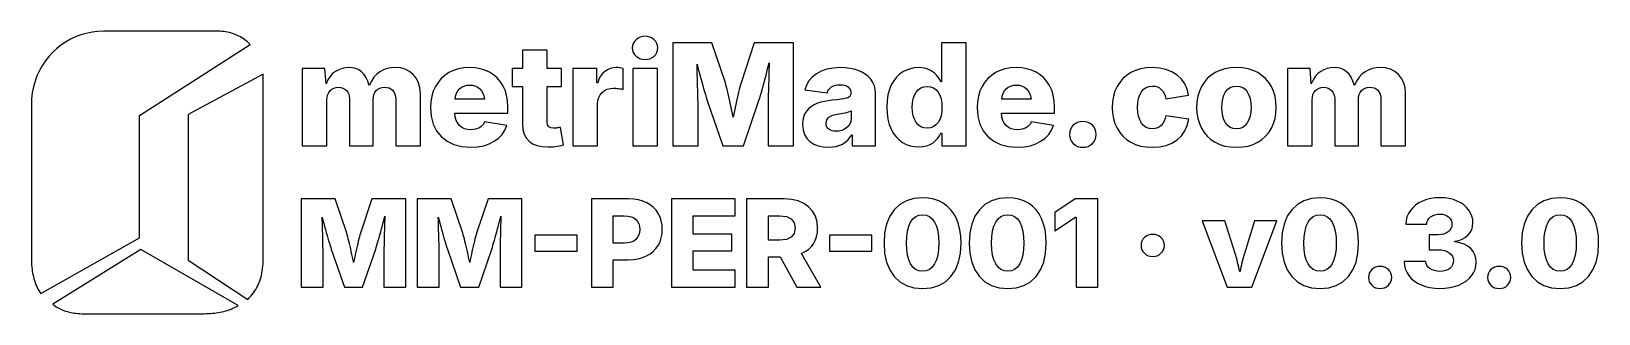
# Model space of a CAD drawing. Header units: metres. Extents: x 0.8 to 62.8, y 0.8 to 12.
import ezdxf

# ---------------------------------------------------------------- set-up
doc = ezdxf.new("R2010")
doc.units = ezdxf.units.M

msp = doc.modelspace()

# ---------------------------------------------------------------- linework, layer by layer
for p, q in [((2.75764, 11.8547), (2.54706, 11.7757)), ((2.976, 11.9173), (2.75764, 11.8547)), ((3.2014, 11.9628), (2.976, 11.9173)), ((3.43317, 11.9906), (3.2014, 11.9628)), ((3.67058, 12), (3.43317, 11.9906)), ((8.18823, 12), (3.67058, 12)), ((8.26517, 11.9986), (8.18823, 12)), ((8.3407, 11.9944), (8.26517, 11.9986)), ((8.41481, 11.9874), (8.3407, 11.9944)), ((8.48752, 11.9778), (8.41481, 11.9874)), ((8.55882, 11.9654), (8.48752, 11.9778)), ((8.62869, 11.9504), (8.55882, 11.9654)), ((8.69717, 11.9328), (8.62869, 11.9504)), ((8.76422, 11.9127), (8.69717, 11.9328)), ((8.82988, 11.8899), (8.76422, 11.9127)), ((8.8941, 11.8647), (8.82988, 11.8899)), ((8.95694, 11.837), (8.8941, 11.8647)), ((9.01834, 11.8069), (8.95694, 11.837)), ((9.07834, 11.7743), (9.01834, 11.8069)), ((24.992, 11.7921), (24.8992, 11.767)), ((25.0921, 11.8005), (24.992, 11.7921)), ((25.1934, 11.7921), (25.0921, 11.8005)), ((25.287, 11.767), (25.1934, 11.7921)), ((1.79646, 11.3096), (1.63528, 11.1588)), ((1.96893, 11.4473), (1.79646, 11.3096)), ((2.15199, 11.5714), (1.96893, 11.4473)), ((2.34494, 11.6811), (2.15199, 11.5714)), ((2.54706, 11.7757), (2.34494, 11.6811)), ((5.08235, 8.65881), (9.45882, 11.4823)), ((9.13693, 11.7394), (9.07834, 11.7743)), ((9.19411, 11.7022), (9.13693, 11.7394)), ((9.24988, 11.6627), (9.19411, 11.7022)), ((9.30423, 11.6209), (9.24988, 11.6627)), ((9.35716, 11.5769), (9.30423, 11.6209)), ((9.40869, 11.5307), (9.35716, 11.5769)), ((9.45882, 11.4823), (9.40869, 11.5307)), ((21.2204, 11.2499), (20.2415, 11.2499)), ((20.2415, 11.2499), (20.2415, 10.5211)), ((21.2204, 10.5211), (21.2204, 11.2499)), ((24.5965, 11.4326), (24.5872, 11.3403)), ((24.5872, 11.3403), (24.5965, 11.248)), ((24.6244, 11.5177), (24.5965, 11.4326)), ((24.5965, 11.248), (24.6244, 11.1628)), ((24.6708, 11.5956), (24.6244, 11.5177)), ((24.7358, 11.6663), (24.6708, 11.5956)), ((24.8138, 11.725), (24.7358, 11.6663)), ((24.8992, 11.767), (24.8138, 11.725)), ((25.3729, 11.725), (25.287, 11.767)), ((25.451, 11.6663), (25.3729, 11.725)), ((25.5161, 11.5956), (25.451, 11.6663)), ((25.5625, 11.5177), (25.5161, 11.5956)), ((25.5904, 11.4326), (25.5625, 11.5177)), ((25.5625, 11.1628), (25.5904, 11.248)), ((25.5997, 11.3403), (25.5904, 11.4326)), ((25.5904, 11.248), (25.5997, 11.3403)), ((27.7381, 11.5402), (26.1955, 11.5402)), ((26.1955, 11.5402), (26.1955, 7.45805)), ((28.271, 9.9512), (27.7381, 11.5402)), ((29.4181, 11.5402), (28.8936, 9.9512)), ((30.9635, 11.5402), (29.4181, 11.5402)), ((30.9635, 7.45805), (30.9635, 11.5402)), ((37.8, 11.5402), (36.8239, 11.5402)), ((36.8239, 11.5402), (36.8239, 9.99503)), ((37.8, 7.45805), (37.8, 11.5402)), ((1.22658, 10.6351), (1.11765, 10.4389)), ((1.34964, 10.8209), (1.22658, 10.6351)), ((1.48611, 10.9957), (1.34964, 10.8209)), ((1.63528, 11.1588), (1.48611, 10.9957)), ((13.2316, 10.5527), (13.097, 10.5242)), ((13.3708, 10.5622), (13.2316, 10.5527)), ((13.5133, 10.5517), (13.3708, 10.5622)), ((13.6433, 10.5204), (13.5133, 10.5517)), ((15.0406, 10.5518), (14.8893, 10.5208)), ((15.1967, 10.5622), (15.0406, 10.5518)), ((15.407, 10.5449), (15.1967, 10.5622)), ((17.9208, 10.547), (17.7084, 10.5098)), ((18.1487, 10.5594), (17.9208, 10.547)), ((18.3626, 10.5482), (18.1487, 10.5594)), ((18.5641, 10.5146), (18.3626, 10.5482)), ((23.8262, 10.5502), (23.709, 10.5225)), ((23.9513, 10.5594), (23.8262, 10.5502)), ((24.0223, 10.5574), (23.9513, 10.5594)), ((24.0922, 10.5512), (24.0223, 10.5574)), ((24.1611, 10.5409), (24.0922, 10.5512)), ((24.6244, 11.1628), (24.6708, 11.0849)), ((24.6708, 11.0849), (24.7358, 11.0142)), ((24.7358, 11.0142), (24.8138, 10.9555)), ((24.8138, 10.9555), (24.8992, 10.9135)), ((24.8992, 10.9135), (24.992, 10.8884)), ((24.992, 10.8884), (25.0921, 10.88)), ((25.0921, 10.88), (25.1934, 10.8884)), ((25.1934, 10.8884), (25.287, 10.9135)), ((25.287, 10.9135), (25.3729, 10.9555)), ((25.3729, 10.9555), (25.451, 11.0142)), ((25.451, 11.0142), (25.5161, 11.0849)), ((25.5161, 11.0849), (25.5625, 11.1628)), ((27.1549, 10.5639), (27.1519, 10.6991)), ((27.1519, 10.6991), (27.1874, 10.5556)), ((27.1582, 10.4265), (27.1549, 10.5639)), ((27.1874, 10.5556), (27.2238, 10.4125)), ((29.9324, 10.4546), (29.9688, 10.6004)), ((29.9688, 10.6004), (30.0043, 10.7457)), ((30.0013, 10.6074), (29.998, 10.4663)), ((30.0043, 10.7457), (30.0013, 10.6074)), ((32.8223, 10.5594), (32.5421, 10.5441)), ((33.0126, 10.5521), (32.8223, 10.5594)), ((33.1935, 10.53), (33.0126, 10.5521)), ((35.751, 10.5488), (35.5951, 10.517)), ((35.9124, 10.5594), (35.751, 10.5488)), ((36.0326, 10.5542), (35.9124, 10.5594)), ((36.1438, 10.5385), (36.0326, 10.5542)), ((39.559, 10.547), (39.3465, 10.5098)), ((39.7868, 10.5594), (39.559, 10.547)), ((40.0008, 10.5482), (39.7868, 10.5594)), ((40.2023, 10.5146), (40.0008, 10.5482)), ((44.9274, 10.547), (44.7078, 10.5098)), ((45.1643, 10.5594), (44.9274, 10.547)), ((45.451, 10.5411), (45.1643, 10.5594)), ((48.2663, 10.547), (48.0466, 10.5098)), ((48.5031, 10.5594), (48.2663, 10.547)), ((48.7399, 10.547), (48.5031, 10.5594)), ((48.9592, 10.5098), (48.7399, 10.547)), ((52.2296, 10.5527), (52.095, 10.5242)), ((52.3688, 10.5622), (52.2296, 10.5527)), ((52.5113, 10.5517), (52.3688, 10.5622)), ((52.6413, 10.5204), (52.5113, 10.5517)), ((54.0386, 10.5518), (53.8873, 10.5208)), ((54.1947, 10.5622), (54.0386, 10.5518)), ((54.405, 10.5449), (54.1947, 10.5622)), ((0.94493, 10.0182), (0.88258, 9.79509)), ((1.02353, 10.2331), (0.94493, 10.0182)), ((1.11765, 10.4389), (1.02353, 10.2331)), ((9.97646, 10.3059), (7.01176, 8.70587)), ((9.97646, 3.01176), (9.97646, 10.3059)), ((12.4229, 10.5211), (11.5225, 10.5211)), ((11.5225, 10.5211), (11.5225, 7.45805)), ((12.4677, 9.91286), (12.4229, 10.5211)), ((12.5395, 10.0734), (12.4677, 9.91286)), ((12.6259, 10.2098), (12.5395, 10.0734)), ((12.7267, 10.322), (12.6259, 10.2098)), ((12.8422, 10.4101), (12.7267, 10.322)), ((12.9673, 10.4767), (12.8422, 10.4101)), ((13.097, 10.5242), (12.9673, 10.4767)), ((13.7608, 10.4682), (13.6433, 10.5204)), ((13.8659, 10.3951), (13.7608, 10.4682)), ((13.9596, 10.2985), (13.8659, 10.3951)), ((14.043, 10.1759), (13.9596, 10.2985)), ((14.116, 10.0272), (14.043, 10.1759)), ((14.1786, 9.85258), (14.116, 10.0272)), ((14.2587, 10.0284), (14.1786, 9.85258)), ((14.3557, 10.1776), (14.2587, 10.0284)), ((14.4697, 10.3003), (14.3557, 10.1776)), ((14.6007, 10.3964), (14.4697, 10.3003)), ((14.7426, 10.4689), (14.6007, 10.3964)), ((14.8893, 10.5208), (14.7426, 10.4689)), ((15.5975, 10.493), (15.407, 10.5449)), ((15.7681, 10.4065), (15.5975, 10.493)), ((15.919, 10.2855), (15.7681, 10.4065)), ((16.0423, 10.1341), (15.919, 10.2855)), ((16.1304, 9.9567), (16.0423, 10.1341)), ((16.1832, 9.75327), (16.1304, 9.9567)), ((16.8972, 9.97423), (16.7926, 9.806)), ((17.0215, 10.1228), (16.8972, 9.97423)), ((17.1657, 10.2516), (17.0215, 10.1228)), ((17.3297, 10.3608), (17.1657, 10.2516)), ((17.5113, 10.4477), (17.3297, 10.3608)), ((17.7084, 10.5098), (17.5113, 10.4477)), ((18.7532, 10.4585), (18.5641, 10.5146)), ((18.9298, 10.38), (18.7532, 10.4585)), ((19.0911, 10.2796), (18.9298, 10.38)), ((19.2341, 10.1581), (19.0911, 10.2796)), ((19.3589, 10.0153), (19.2341, 10.1581)), ((19.4655, 9.85121), (19.3589, 10.0153)), ((20.2415, 10.5211), (19.8264, 10.5211)), ((19.8264, 10.5211), (19.8264, 9.81149)), ((21.7841, 10.5211), (21.2204, 10.5211)), ((21.7841, 9.81149), (21.7841, 10.5211)), ((23.1856, 10.5211), (22.2348, 10.5211)), ((22.2348, 10.5211), (22.2348, 7.45805)), ((23.1856, 9.96219), (23.1856, 10.5211)), ((23.2193, 9.96219), (23.1856, 9.96219)), ((23.2682, 10.1033), (23.2193, 9.96219)), ((23.3311, 10.2252), (23.2682, 10.1033)), ((23.4078, 10.3279), (23.3311, 10.2252)), ((23.4983, 10.4115), (23.4078, 10.3279)), ((23.5997, 10.4762), (23.4983, 10.4115)), ((23.709, 10.5225), (23.5997, 10.4762)), ((24.229, 10.5266), (24.1611, 10.5409)), ((24.229, 9.6937), (24.229, 10.5266)), ((25.5829, 10.5211), (24.604, 10.5211)), ((24.604, 10.5211), (24.604, 7.45805)), ((25.5829, 7.45805), (25.5829, 10.5211)), ((27.1619, 10.2872), (27.1582, 10.4265)), ((27.1659, 10.1457), (27.1619, 10.2872)), ((27.17, 10.0057), (27.1659, 10.1457)), ((27.174, 9.87071), (27.17, 10.0057)), ((27.2238, 10.4125), (27.261, 10.27)), ((27.261, 10.27), (27.2991, 10.1279)), ((27.2991, 10.1279), (27.3373, 9.98898)), ((27.3373, 9.98898), (27.3745, 9.85568)), ((28.2928, 9.87604), (28.271, 9.9512)), ((28.8936, 9.9512), (28.8718, 9.87595)), ((29.7817, 9.88031), (29.8189, 10.0184)), ((29.8189, 10.0184), (29.8571, 10.1622)), ((29.8571, 10.1622), (29.8952, 10.3086)), ((29.8952, 10.3086), (29.9324, 10.4546)), ((29.9903, 10.1759), (29.9785, 9.75592)), ((29.9943, 10.3224), (29.9903, 10.1759)), ((29.998, 10.4663), (29.9943, 10.3224)), ((31.5794, 10.0324), (31.4829, 9.86398)), ((31.7094, 10.1825), (31.5794, 10.0324)), ((31.8728, 10.3142), (31.7094, 10.1825)), ((32.0674, 10.4215), (31.8728, 10.3142)), ((32.2904, 10.4981), (32.0674, 10.4215)), ((32.5421, 10.5441), (32.2904, 10.4981)), ((33.3652, 10.4931), (33.1935, 10.53)), ((33.5276, 10.4416), (33.3652, 10.4931)), ((33.6774, 10.3758), (33.5276, 10.4416)), ((33.8109, 10.2961), (33.6774, 10.3758)), ((33.9284, 10.2025), (33.8109, 10.2961)), ((34.0297, 10.095), (33.9284, 10.2025)), ((34.1113, 9.9744), (34.0297, 10.095)), ((34.1696, 9.84126), (34.1113, 9.9744)), ((34.9341, 10.0346), (34.8396, 9.87173)), ((35.0422, 10.1752), (34.9341, 10.0346)), ((35.164, 10.2935), (35.0422, 10.1752)), ((35.2996, 10.3896), (35.164, 10.2935)), ((35.4446, 10.4639), (35.2996, 10.3896)), ((35.5951, 10.517), (35.4446, 10.4639)), ((36.2458, 10.5124), (36.1438, 10.5385)), ((36.3387, 10.4759), (36.2458, 10.5124)), ((36.4231, 10.4312), (36.3387, 10.4759)), ((36.4996, 10.3807), (36.4231, 10.4312)), ((36.5683, 10.3243), (36.4996, 10.3807)), ((36.629, 10.2621), (36.5683, 10.3243)), ((36.6824, 10.1967), (36.629, 10.2621)), ((36.7289, 10.1303), (36.6824, 10.1967)), ((36.7686, 10.0631), (36.7289, 10.1303)), ((36.8015, 9.99503), (36.7686, 10.0631)), ((36.8239, 9.99503), (36.8015, 9.99503)), ((38.5353, 9.97423), (38.4307, 9.806)), ((38.6597, 10.1228), (38.5353, 9.97423)), ((38.8039, 10.2516), (38.6597, 10.1228)), ((38.9678, 10.3608), (38.8039, 10.2516)), ((39.1495, 10.4477), (38.9678, 10.3608)), ((39.3465, 10.5098), (39.1495, 10.4477)), ((40.3914, 10.4585), (40.2023, 10.5146)), ((40.568, 10.38), (40.3914, 10.4585)), ((40.7292, 10.2796), (40.568, 10.38)), ((40.8723, 10.1581), (40.7292, 10.2796)), ((40.9971, 10.0153), (40.8723, 10.1581)), ((41.1037, 9.85121), (40.9971, 10.0153)), ((43.8822, 9.97423), (43.7773, 9.806)), ((44.0076, 10.1228), (43.8822, 9.97423)), ((44.1536, 10.2516), (44.0076, 10.1228)), ((44.32, 10.3608), (44.1536, 10.2516)), ((44.5053, 10.4477), (44.32, 10.3608)), ((44.7078, 10.5098), (44.5053, 10.4477)), ((45.7108, 10.4861), (45.451, 10.5411)), ((45.9439, 10.3945), (45.7108, 10.4861)), ((46.1501, 10.2663), (45.9439, 10.3945)), ((46.3234, 10.1067), (46.1501, 10.2663)), ((46.4576, 9.92107), (46.3234, 10.1067)), ((47.2211, 9.97423), (47.1161, 9.806)), ((47.3465, 10.1228), (47.2211, 9.97423)), ((47.4924, 10.2516), (47.3465, 10.1228)), ((47.6589, 10.3608), (47.4924, 10.2516)), ((47.8442, 10.4477), (47.6589, 10.3608)), ((48.0466, 10.5098), (47.8442, 10.4477)), ((49.1613, 10.4477), (48.9592, 10.5098)), ((49.3459, 10.3608), (49.1613, 10.4477)), ((49.5118, 10.2516), (49.3459, 10.3608)), ((49.6573, 10.1228), (49.5118, 10.2516)), ((49.7824, 9.97423), (49.6573, 10.1228)), ((49.8872, 9.806), (49.7824, 9.97423)), ((51.4208, 10.5211), (50.5205, 10.5211)), ((50.5205, 10.5211), (50.5205, 7.45805)), ((51.4657, 9.91286), (51.4208, 10.5211)), ((51.5375, 10.0734), (51.4657, 9.91286)), ((51.6238, 10.2098), (51.5375, 10.0734)), ((51.7247, 10.322), (51.6238, 10.2098)), ((51.8401, 10.4101), (51.7247, 10.322)), ((51.9652, 10.4767), (51.8401, 10.4101)), ((52.095, 10.5242), (51.9652, 10.4767)), ((52.7588, 10.4682), (52.6413, 10.5204)), ((52.8639, 10.3951), (52.7588, 10.4682)), ((52.9576, 10.2985), (52.8639, 10.3951)), ((53.0409, 10.1759), (52.9576, 10.2985)), ((53.1139, 10.0272), (53.0409, 10.1759)), ((53.1766, 9.85258), (53.1139, 10.0272)), ((53.2566, 10.0284), (53.1766, 9.85258)), ((53.3537, 10.1776), (53.2566, 10.0284)), ((53.4677, 10.3003), (53.3537, 10.1776)), ((53.5987, 10.3964), (53.4677, 10.3003)), ((53.7406, 10.4689), (53.5987, 10.3964)), ((53.8873, 10.5208), (53.7406, 10.4689)), ((54.5954, 10.493), (54.405, 10.5449)), ((54.7661, 10.4065), (54.5954, 10.493)), ((54.9169, 10.2855), (54.7661, 10.4065)), ((55.0403, 10.1341), (54.9169, 10.2855)), ((55.1284, 9.9567), (55.0403, 10.1341)), ((55.1812, 9.75327), (55.1284, 9.9567)), ((0.8094, 9.32646), (0.79999, 9.08235)), ((0.83717, 9.56427), (0.8094, 9.32646)), ((0.88258, 9.79509), (0.83717, 9.56427)), ((12.5014, 9.27722), (12.5094, 9.39093)), ((12.5094, 9.39093), (12.5333, 9.49092)), ((12.5333, 9.49092), (12.5732, 9.57722)), ((12.5732, 9.57722), (12.629, 9.64983)), ((12.629, 9.64983), (12.6973, 9.70737)), ((12.6973, 9.70737), (12.7745, 9.74847)), ((12.7745, 9.74847), (12.8606, 9.77315)), ((12.8606, 9.77315), (12.9557, 9.78136)), ((12.9557, 9.78136), (13.048, 9.77356)), ((13.048, 9.77356), (13.1314, 9.75018)), ((13.1314, 9.75018), (13.2058, 9.71123)), ((13.2058, 9.71123), (13.2713, 9.65669)), ((13.2713, 9.65669), (13.3247, 9.58896)), ((13.3247, 9.58896), (13.3628, 9.51045)), ((13.3628, 9.51045), (13.3857, 9.42114)), ((13.3857, 9.42114), (13.3933, 9.32106)), ((13.3933, 9.32106), (13.3933, 7.45805)), ((14.3329, 9.29642), (14.3404, 9.4006)), ((14.3404, 9.4006), (14.363, 9.494)), ((14.363, 9.494), (14.4007, 9.57661)), ((14.4007, 9.57661), (14.4535, 9.64845)), ((14.4535, 9.64845), (14.5192, 9.70659)), ((14.5192, 9.70659), (14.5958, 9.74814)), ((14.5958, 9.74814), (14.6833, 9.77306)), ((14.6833, 9.77306), (14.7816, 9.78136)), ((14.7816, 9.78136), (14.8741, 9.77382)), ((14.8741, 9.77382), (14.958, 9.75122)), ((14.958, 9.75122), (15.0333, 9.71355)), ((15.0333, 9.71355), (15.1, 9.66081)), ((15.1, 9.66081), (15.1546, 9.59351)), ((15.1546, 9.59351), (15.1936, 9.51218)), ((15.1936, 9.51218), (15.217, 9.41679)), ((15.217, 9.41679), (15.2248, 9.30736)), ((15.2248, 9.30736), (15.2248, 7.45805)), ((16.2009, 9.52382), (16.1832, 9.75327)), ((16.2009, 7.45805), (16.2009, 9.52382)), ((16.6506, 9.42108), (16.6151, 9.20703)), ((16.7098, 9.62073), (16.6506, 9.42108)), ((16.7926, 9.806), (16.7098, 9.62073)), ((17.5709, 9.31285), (17.5926, 9.43365)), ((18.7321, 9.31285), (17.5709, 9.31285)), ((17.5926, 9.43365), (17.6295, 9.54128)), ((17.6295, 9.54128), (17.6816, 9.63571)), ((17.6816, 9.63571), (17.749, 9.71696)), ((17.749, 9.71696), (17.8308, 9.78229)), ((17.8308, 9.78229), (17.9261, 9.82895)), ((17.9261, 9.82895), (18.0348, 9.85695)), ((18.0348, 9.85695), (18.1571, 9.86627)), ((18.1571, 9.86627), (18.2779, 9.85712)), ((18.2779, 9.85712), (18.385, 9.82964)), ((18.385, 9.82964), (18.4784, 9.78383)), ((18.4784, 9.78383), (18.5582, 9.71971)), ((18.5582, 9.71971), (18.6237, 9.63931)), ((18.6237, 9.63931), (18.6746, 9.54471)), ((18.6746, 9.54471), (18.7107, 9.4359)), ((18.7107, 9.4359), (18.7321, 9.31285)), ((19.5508, 9.66687), (19.4655, 9.85121)), ((19.6117, 9.4632), (19.5508, 9.66687)), ((19.6483, 9.24016), (19.6117, 9.4632)), ((19.8264, 9.81149), (20.2415, 9.81149)), ((20.2415, 9.81149), (20.2415, 8.31012)), ((21.2204, 8.39503), (21.2204, 9.81149)), ((21.2204, 9.81149), (21.7841, 9.81149)), ((23.2248, 9.25977), (23.2581, 9.37723)), ((23.2581, 9.37723), (23.3138, 9.48167)), ((23.3138, 9.48167), (23.3917, 9.5731)), ((23.3917, 9.5731), (23.4867, 9.64743)), ((23.4867, 9.64743), (23.5933, 9.70052)), ((23.5933, 9.70052), (23.7117, 9.73236)), ((23.7117, 9.73236), (23.8419, 9.74298)), ((23.8419, 9.74298), (23.8883, 9.7422)), ((23.8883, 9.7422), (23.9376, 9.7399)), ((23.9376, 9.7399), (23.9899, 9.73605)), ((23.9899, 9.73605), (24.0452, 9.73067)), ((24.0452, 9.73067), (24.0993, 9.72372)), ((24.0993, 9.72372), (24.1479, 9.71526)), ((24.1479, 9.71526), (24.1912, 9.70525)), ((24.1912, 9.70525), (24.229, 9.6937)), ((27.1813, 9.61555), (27.174, 9.87071)), ((27.1844, 9.4987), (27.1813, 9.61555)), ((27.1866, 9.39331), (27.1844, 9.4987)), ((27.1879, 9.29939), (27.1866, 9.39331)), ((27.3745, 9.85568), (27.4109, 9.72801)), ((27.4109, 9.72801), (27.4464, 9.60599)), ((27.4464, 9.60599), (27.48, 9.49229)), ((27.48, 9.49229), (27.5109, 9.38956)), ((27.5109, 9.38956), (27.5389, 9.29778)), ((28.3162, 9.79025), (28.2928, 9.87604)), ((28.3412, 9.69386), (28.3162, 9.79025)), ((28.3677, 9.58684), (28.3412, 9.69386)), ((28.3952, 9.47227), (28.3677, 9.58684)), ((28.4228, 9.35327), (28.3952, 9.47227)), ((28.4505, 9.22981), (28.4228, 9.35327)), ((28.7422, 9.35121), (28.7148, 9.22792)), ((28.7695, 9.4704), (28.7422, 9.35121)), ((28.7969, 9.58546), (28.7695, 9.4704)), ((28.8234, 9.69308), (28.7969, 9.58546)), ((28.8484, 9.78992), (28.8234, 9.69308)), ((28.8718, 9.87595), (28.8484, 9.78992)), ((29.6157, 9.30077), (29.6446, 9.39607)), ((29.6446, 9.39607), (29.676, 9.50282)), ((29.676, 9.50282), (29.7098, 9.62106)), ((29.7098, 9.62106), (29.7453, 9.74786)), ((29.7453, 9.74786), (29.7817, 9.88031)), ((29.9696, 9.39745), (29.9683, 9.30112)), ((29.9718, 9.50592), (29.9696, 9.39745)), ((29.9749, 9.62656), (29.9718, 9.50592)), ((29.9785, 9.75592), (29.9749, 9.62656)), ((31.4829, 9.86398), (31.4199, 9.67725)), ((31.4199, 9.67725), (32.3062, 9.5649)), ((32.3062, 9.5649), (32.3316, 9.63373)), ((32.3316, 9.63373), (32.3686, 9.69502)), ((32.3686, 9.69502), (32.4172, 9.74878)), ((32.4172, 9.74878), (32.4773, 9.79501)), ((32.4773, 9.79501), (32.5478, 9.83218)), ((32.5478, 9.83218), (32.6273, 9.85873)), ((32.6273, 9.85873), (32.716, 9.87466)), ((32.716, 9.87466), (32.8138, 9.87997)), ((32.8138, 9.87997), (32.9081, 9.87459)), ((32.9673, 9.32408), (32.8387, 9.30293)), ((32.9081, 9.87459), (32.9916, 9.8584)), ((33.0677, 9.34711), (32.9673, 9.32408)), ((32.9916, 9.8584), (33.0644, 9.83144)), ((33.0644, 9.83144), (33.1266, 9.79369)), ((33.1431, 9.377), (33.0677, 9.34711)), ((33.1266, 9.79369), (33.1763, 9.74599)), ((33.197, 9.41869), (33.1431, 9.377)), ((33.1763, 9.74599), (33.2118, 9.68922)), ((33.2294, 9.4722), (33.197, 9.41869)), ((33.2118, 9.68922), (33.2331, 9.62338)), ((33.2402, 9.53751), (33.2294, 9.4722)), ((33.2331, 9.62338), (33.2402, 9.54846)), ((33.2402, 9.54846), (33.2402, 9.53751)), ((34.2046, 9.69565), (34.1696, 9.84126)), ((34.2162, 9.53751), (34.2046, 9.69565)), ((34.2162, 7.45805), (34.2162, 9.53751)), ((34.7081, 9.47655), (34.6752, 9.24352)), ((34.7629, 9.68596), (34.7081, 9.47655)), ((34.8396, 9.87173), (34.7629, 9.68596)), ((35.6806, 9.16397), (35.7087, 9.32278)), ((35.7087, 9.32278), (35.7556, 9.46329)), ((35.7556, 9.46329), (35.8212, 9.58546)), ((35.8212, 9.58546), (35.9046, 9.68436)), ((35.9046, 9.68436), (36.0046, 9.75499)), ((36.0046, 9.75499), (36.1213, 9.79738)), ((36.1213, 9.79738), (36.2546, 9.81149)), ((36.2546, 9.81149), (36.387, 9.79762)), ((36.387, 9.79762), (36.5039, 9.75601)), ((36.5039, 9.75601), (36.6051, 9.68665)), ((36.6051, 9.68665), (36.6907, 9.58955)), ((36.6907, 9.58955), (36.7588, 9.46866)), ((36.7588, 9.46866), (36.8074, 9.32791)), ((36.8074, 9.32791), (36.8366, 9.16731)), ((38.2888, 9.42108), (38.2533, 9.20703)), ((38.3479, 9.62073), (38.2888, 9.42108)), ((38.4307, 9.806), (38.3479, 9.62073)), ((39.2091, 9.31285), (39.2307, 9.43365)), ((40.3702, 9.31285), (39.2091, 9.31285)), ((39.2307, 9.43365), (39.2676, 9.54128)), ((39.2676, 9.54128), (39.3198, 9.63571)), ((39.3198, 9.63571), (39.3872, 9.71696)), ((39.3872, 9.71696), (39.4689, 9.78229)), ((39.4689, 9.78229), (39.5642, 9.82895)), ((39.5642, 9.82895), (39.673, 9.85695)), ((39.673, 9.85695), (39.7952, 9.86627)), ((39.7952, 9.86627), (39.916, 9.85712)), ((39.916, 9.85712), (40.0231, 9.82964)), ((40.0231, 9.82964), (40.1166, 9.78383)), ((40.1166, 9.78383), (40.1963, 9.71971)), ((40.1963, 9.71971), (40.2619, 9.63931)), ((40.2619, 9.63931), (40.3127, 9.54471)), ((40.3127, 9.54471), (40.3489, 9.4359)), ((40.3489, 9.4359), (40.3702, 9.31285)), ((41.1889, 9.66687), (41.1037, 9.85121)), ((41.2499, 9.4632), (41.1889, 9.66687)), ((41.2864, 9.24016), (41.2499, 9.4632)), ((43.6353, 9.42108), (43.5998, 9.20703)), ((43.6945, 9.62073), (43.6353, 9.42108)), ((43.7773, 9.806), (43.6945, 9.62073)), ((44.5961, 9.17183), (44.625, 9.33784)), ((44.625, 9.33784), (44.6732, 9.4821)), ((44.6732, 9.4821), (44.7407, 9.60461)), ((44.7407, 9.60461), (44.8257, 9.70232)), ((44.8257, 9.70232), (44.9265, 9.77211)), ((44.9265, 9.77211), (45.0431, 9.81398)), ((45.0431, 9.81398), (45.1755, 9.82794)), ((45.1755, 9.82794), (45.2783, 9.81972)), ((45.2783, 9.81972), (45.3707, 9.79506)), ((45.3707, 9.79506), (45.4529, 9.75395)), ((45.4529, 9.75395), (45.5246, 9.6964)), ((45.5246, 9.6964), (45.5859, 9.62381)), ((45.5859, 9.62381), (45.6365, 9.53751)), ((45.6365, 9.53751), (45.6764, 9.4375)), ((45.6764, 9.4375), (45.7056, 9.32381)), ((45.7056, 9.32381), (46.6087, 9.47174)), ((46.5527, 9.70941), (46.4576, 9.92107)), ((46.6087, 9.47174), (46.5527, 9.70941)), ((46.9742, 9.42108), (46.9387, 9.20703)), ((47.0333, 9.62073), (46.9742, 9.42108)), ((47.1161, 9.806), (47.0333, 9.62073)), ((47.9346, 9.16628), (47.9625, 9.32928)), ((47.9625, 9.32928), (48.009, 9.47313)), ((48.009, 9.47313), (48.074, 9.59779)), ((48.074, 9.59779), (48.1565, 9.69847)), ((48.1565, 9.69847), (48.2556, 9.7704)), ((48.2556, 9.7704), (48.3711, 9.81355)), ((48.3711, 9.81355), (48.5031, 9.82794)), ((48.5031, 9.82794), (48.6351, 9.81355)), ((48.6351, 9.81355), (48.7506, 9.7704)), ((48.7506, 9.7704), (48.8497, 9.69847)), ((48.8497, 9.69847), (48.9322, 9.59779)), ((48.9322, 9.59779), (48.9973, 9.47313)), ((48.9973, 9.47313), (49.0437, 9.32928)), ((49.0437, 9.32928), (49.0716, 9.16628)), ((49.9701, 9.62073), (49.8872, 9.806)), ((50.0292, 9.42108), (49.9701, 9.62073)), ((50.0647, 9.20703), (50.0292, 9.42108)), ((51.4994, 9.27722), (51.5073, 9.39093)), ((51.5073, 9.39093), (51.5313, 9.49092)), ((51.5313, 9.49092), (51.5711, 9.57722)), ((51.5711, 9.57722), (51.627, 9.64983)), ((51.627, 9.64983), (51.6952, 9.70737)), ((51.6952, 9.70737), (51.7725, 9.74847)), ((51.7725, 9.74847), (51.8586, 9.77315)), ((51.8586, 9.77315), (51.9537, 9.78136)), ((51.9537, 9.78136), (52.046, 9.77356)), ((52.046, 9.77356), (52.1294, 9.75018)), ((52.1294, 9.75018), (52.2038, 9.71123)), ((52.2038, 9.71123), (52.2693, 9.65669)), ((52.2693, 9.65669), (52.3226, 9.58896)), ((52.3226, 9.58896), (52.3608, 9.51045)), ((52.3608, 9.51045), (52.3837, 9.42114)), ((52.3837, 9.42114), (52.3913, 9.32106)), ((52.3913, 9.32106), (52.3913, 7.45805)), ((53.3308, 9.29642), (53.3384, 9.4006)), ((53.3384, 9.4006), (53.361, 9.494)), ((53.361, 9.494), (53.3987, 9.57661)), ((53.3987, 9.57661), (53.4514, 9.64845)), ((53.4514, 9.64845), (53.5172, 9.70659)), ((53.5172, 9.70659), (53.5938, 9.74814)), ((53.5938, 9.74814), (53.6813, 9.77306)), ((53.6813, 9.77306), (53.7796, 9.78136)), ((53.7796, 9.78136), (53.8721, 9.77382)), ((53.8721, 9.77382), (53.956, 9.75122)), ((53.956, 9.75122), (54.0312, 9.71355)), ((54.0312, 9.71355), (54.0979, 9.66081)), ((54.0979, 9.66081), (54.1525, 9.59351)), ((54.1525, 9.59351), (54.1916, 9.51218)), ((54.1916, 9.51218), (54.215, 9.41679)), ((54.215, 9.41679), (54.2227, 9.30736)), ((54.2227, 9.30736), (54.2227, 7.45805)), ((55.1988, 9.52382), (55.1812, 9.75327)), ((55.1988, 7.45805), (55.1988, 9.52382)), ((0.79999, 9.08235), (0.79999, 3.05882)), ((7.01176, 8.70587), (7.01176, 2.91763)), ((12.5014, 7.45805), (12.5014, 9.27722)), ((14.3329, 7.45805), (14.3329, 9.29642)), ((16.6151, 9.20703), (16.6033, 8.97859)), ((16.6033, 8.97859), (16.6297, 8.62988)), ((17.5822, 8.60129), (17.5653, 8.75668)), ((17.5653, 8.75668), (19.6604, 8.75668)), ((19.6604, 8.99779), (19.6483, 9.24016)), ((19.6604, 8.75668), (19.6604, 8.99779)), ((23.2136, 9.12929), (23.2248, 9.25977)), ((23.2136, 7.45805), (23.2136, 9.12929)), ((27.1884, 9.21695), (27.1879, 9.29939)), ((27.1884, 7.45805), (27.1884, 9.21695)), ((27.5389, 9.29778), (27.5642, 9.21695)), ((27.5642, 9.21695), (28.1672, 7.45805)), ((28.4785, 9.10188), (28.4505, 9.22981)), ((28.5062, 8.97279), (28.4785, 9.10188)), ((28.5332, 8.84573), (28.5062, 8.97279)), ((28.5595, 8.72075), (28.5332, 8.84573)), ((28.5851, 8.59779), (28.5595, 8.72075)), ((28.6094, 8.72066), (28.5851, 8.59779)), ((28.6346, 8.8454), (28.6094, 8.72066)), ((28.6606, 8.97202), (28.6346, 8.8454)), ((28.6875, 9.10051), (28.6606, 8.97202)), ((28.7148, 9.22792), (28.6875, 9.10051)), ((28.9946, 7.45805), (29.5892, 9.21695)), ((29.5892, 9.21695), (29.6157, 9.30077)), ((29.9683, 9.30112), (29.9678, 9.21695)), ((29.9678, 9.21695), (29.9678, 7.45805)), ((31.4201, 8.73837), (31.3701, 8.61218)), ((31.49, 8.84709), (31.4201, 8.73837)), ((31.5765, 8.9406), (31.49, 8.84709)), ((31.6762, 9.02107), (31.5765, 8.9406)), ((31.789, 9.08853), (31.6762, 9.02107)), ((31.9149, 9.14297), (31.789, 9.08853)), ((32.0507, 9.18665), (31.9149, 9.14297)), ((32.193, 9.22176), (32.0507, 9.18665)), ((32.3417, 9.24831), (32.193, 9.22176)), ((32.4969, 9.26628), (32.3417, 9.24831)), ((32.6819, 9.28366), (32.4969, 9.26628)), ((32.5097, 8.66815), (32.7073, 8.71559)), ((32.8387, 9.30293), (32.6819, 9.28366)), ((32.7073, 8.71559), (32.7774, 8.72707)), ((32.7774, 8.72707), (32.8503, 8.73955)), ((32.8503, 8.73955), (32.926, 8.75308)), ((32.926, 8.75308), (33.0045, 8.76764)), ((33.0045, 8.76764), (33.0798, 8.78355)), ((33.0798, 8.78355), (33.1455, 8.80121)), ((33.1455, 8.80121), (33.2018, 8.82057)), ((33.2018, 8.82057), (33.2486, 8.84164)), ((33.2486, 8.84164), (33.2486, 8.54848)), ((34.6752, 9.24352), (34.6643, 8.98683)), ((34.6643, 8.98683), (34.6748, 8.73727)), ((34.6748, 8.73727), (34.7064, 8.50909)), ((35.6712, 8.98683), (35.6806, 9.16397)), ((35.6806, 8.80962), (35.6712, 8.98683)), ((35.7087, 8.65053), (35.6806, 8.80962)), ((36.8365, 8.8085), (36.8071, 8.64882)), ((36.8464, 8.98683), (36.8365, 8.8085)), ((36.8366, 9.16731), (36.8464, 8.98683)), ((38.2533, 9.20703), (38.2414, 8.97859)), ((38.2414, 8.97859), (38.2678, 8.62988)), ((39.2204, 8.60129), (39.2035, 8.75668)), ((39.2035, 8.75668), (41.2986, 8.75668)), ((41.2986, 8.99779), (41.2864, 9.24016)), ((41.2986, 8.75668), (41.2986, 8.99779)), ((43.5998, 9.20703), (43.588, 8.97859)), ((43.588, 8.97859), (43.5998, 8.75026)), ((43.5998, 8.75026), (43.6353, 8.53648)), ((44.5865, 8.98409), (44.5961, 9.17183)), ((44.5961, 8.79718), (44.5865, 8.98409)), ((44.625, 8.631), (44.5961, 8.79718)), ((46.9387, 9.20703), (46.9268, 8.97859)), ((46.9268, 8.97859), (46.9387, 8.75026)), ((46.9387, 8.75026), (46.9742, 8.53648)), ((47.9254, 8.98409), (47.9346, 9.16628)), ((47.9346, 8.80165), (47.9254, 8.98409)), ((47.9625, 8.63786), (47.9346, 8.80165)), ((49.0716, 8.80165), (49.0437, 8.63786)), ((49.0716, 9.16628), (49.0809, 8.98409)), ((49.0809, 8.98409), (49.0716, 8.80165)), ((50.0292, 8.53648), (50.0647, 8.75026)), ((50.0766, 8.97859), (50.0647, 9.20703)), ((50.0647, 8.75026), (50.0766, 8.97859)), ((51.4994, 7.45805), (51.4994, 9.27722)), ((53.3308, 7.45805), (53.3308, 9.29642)), ((5.08235, 3.81175), (5.08235, 8.65881)), ((16.6297, 8.62988), (16.7088, 8.32074)), ((16.7088, 8.32074), (16.8407, 8.05113)), ((17.619, 8.46661), (17.5822, 8.60129)), ((17.6755, 8.35265), (17.619, 8.46661)), ((17.7518, 8.25941), (17.6755, 8.35265)), ((17.8447, 8.1869), (17.7518, 8.25941)), ((17.9506, 8.13513), (17.8447, 8.1869)), ((18.0697, 8.10405), (17.9506, 8.13513)), ((18.202, 8.0937), (18.0697, 8.10405)), ((18.2968, 8.09875), (18.202, 8.0937)), ((18.385, 8.11389), (18.2968, 8.09875)), ((18.4665, 8.13914), (18.385, 8.11389)), ((18.5414, 8.1745), (18.4665, 8.13914)), ((18.6076, 8.21945), (18.5414, 8.1745)), ((18.6634, 8.27347), (18.6076, 8.21945)), ((18.7086, 8.33656), (18.6634, 8.27347)), ((18.7433, 8.40874), (18.7086, 8.33656)), ((19.6156, 8.26903), (18.7433, 8.40874)), ((19.4343, 7.91217), (19.5408, 8.08049)), ((19.5408, 8.08049), (19.6156, 8.26903)), ((20.2415, 8.31012), (20.2576, 8.10403)), ((20.2576, 8.10403), (20.306, 7.92415)), ((21.236, 8.29076), (21.2204, 8.39503)), ((21.2828, 8.21626), (21.236, 8.29076)), ((21.3608, 8.17157), (21.2828, 8.21626)), ((21.47, 8.15668), (21.3608, 8.17157)), ((21.4978, 8.15746), (21.47, 8.15668)), ((21.5307, 8.15976), (21.4978, 8.15746)), ((21.5686, 8.1636), (21.5307, 8.15976)), ((21.6116, 8.16901), (21.5686, 8.1636)), ((21.654, 8.17493), (21.6116, 8.16901)), ((21.6898, 8.18033), (21.654, 8.17493)), ((21.7192, 8.18521), (21.6898, 8.18033)), ((21.7421, 8.18956), (21.7192, 8.18521)), ((21.8683, 7.4937), (21.7421, 8.18956)), ((31.3401, 8.46851), (31.3302, 8.30737)), ((31.3302, 8.30737), (31.3483, 8.09436)), ((31.3701, 8.61218), (31.3401, 8.46851)), ((31.3483, 8.09436), (31.4027, 7.91013)), ((32.2557, 8.3512), (32.284, 8.48596)), ((32.2628, 8.27904), (32.2557, 8.3512)), ((32.2841, 8.21594), (32.2628, 8.27904)), ((32.284, 8.48596), (32.3686, 8.59161)), ((32.3196, 8.16193), (32.2841, 8.21594)), ((32.3693, 8.11697), (32.3196, 8.16193)), ((32.3686, 8.59161), (32.5097, 8.66815)), ((32.4301, 8.0816), (32.3693, 8.11697)), ((32.4987, 8.05634), (32.4301, 8.0816)), ((32.8875, 8.07175), (32.7783, 8.04503)), ((32.9872, 8.11626), (32.8875, 8.07175)), ((33.0775, 8.17857), (32.9872, 8.11626)), ((33.1524, 8.25513), (33.0775, 8.17857)), ((33.2058, 8.34229), (33.1524, 8.25513)), ((33.2379, 8.44006), (33.2058, 8.34229)), ((33.2486, 8.54848), (33.2379, 8.44006)), ((34.7064, 8.50909), (34.759, 8.30234)), ((34.759, 8.30234), (34.8326, 8.11697)), ((34.8326, 8.11697), (34.9241, 7.95309)), ((35.7556, 8.50961), (35.7087, 8.65053)), ((35.8212, 8.38684), (35.7556, 8.50961)), ((35.9046, 8.28734), (35.8212, 8.38684)), ((36.0046, 8.21628), (35.9046, 8.28734)), ((36.1213, 8.17365), (36.0046, 8.21628)), ((36.2546, 8.15942), (36.1213, 8.17365)), ((36.3859, 8.17355), (36.2546, 8.15942)), ((36.5021, 8.21593), (36.3859, 8.17355)), ((36.6032, 8.28658), (36.5021, 8.21593)), ((36.6893, 8.38545), (36.6032, 8.28658)), ((36.758, 8.5078), (36.6893, 8.38545)), ((36.8071, 8.64882), (36.758, 8.5078)), ((38.2678, 8.62988), (38.347, 8.32074)), ((38.347, 8.32074), (38.4789, 8.05113)), ((39.2571, 8.46661), (39.2204, 8.60129)), ((39.3136, 8.35265), (39.2571, 8.46661)), ((39.39, 8.25941), (39.3136, 8.35265)), ((39.4828, 8.1869), (39.39, 8.25941)), ((39.5888, 8.13513), (39.4828, 8.1869)), ((39.7079, 8.10405), (39.5888, 8.13513)), ((39.8401, 8.0937), (39.7079, 8.10405)), ((39.935, 8.09875), (39.8401, 8.0937)), ((40.0231, 8.11389), (39.935, 8.09875)), ((40.1047, 8.13914), (40.0231, 8.11389)), ((40.1795, 8.1745), (40.1047, 8.13914)), ((40.2458, 8.21945), (40.1795, 8.1745)), ((40.3015, 8.27347), (40.2458, 8.21945)), ((40.3467, 8.33656), (40.3015, 8.27347)), ((40.3814, 8.40874), (40.3467, 8.33656)), ((41.2537, 8.26903), (40.3814, 8.40874)), ((41.0725, 7.91217), (41.179, 8.08049)), ((41.179, 8.08049), (41.2537, 8.26903)), ((41.9291, 8.11115), (41.9005, 8.01517)), ((41.9769, 8.19804), (41.9291, 8.11115)), ((42.0438, 8.27586), (41.9769, 8.19804)), ((42.1247, 8.34), (42.0438, 8.27586)), ((42.2145, 8.38582), (42.1247, 8.34)), ((42.3133, 8.4133), (42.2145, 8.38582)), ((42.421, 8.42247), (42.3133, 8.4133)), ((42.5287, 8.4133), (42.421, 8.42247)), ((42.6275, 8.38582), (42.5287, 8.4133)), ((42.7173, 8.34), (42.6275, 8.38582)), ((42.7982, 8.27586), (42.7173, 8.34)), ((42.8651, 8.19804), (42.7982, 8.27586)), ((42.9129, 8.11115), (42.8651, 8.19804)), ((42.9415, 8.01517), (42.9129, 8.11115)), ((43.6353, 8.53648), (43.6945, 8.33725)), ((43.6945, 8.33725), (43.7773, 8.15256)), ((43.7773, 8.15256), (43.8822, 7.98492)), ((44.6732, 8.48552), (44.625, 8.631)), ((44.7407, 8.36078), (44.6732, 8.48552)), ((44.8257, 8.2607), (44.7407, 8.36078)), ((44.9265, 8.18922), (44.8257, 8.2607)), ((45.0431, 8.14633), (44.9265, 8.18922)), ((45.1755, 8.13203), (45.0431, 8.14633)), ((45.2785, 8.14059), (45.1755, 8.13203)), ((45.3714, 8.16629), (45.2785, 8.14059)), ((45.4545, 8.20909), (45.3714, 8.16629)), ((45.5275, 8.26903), (45.4545, 8.20909)), ((45.5898, 8.34438), (45.5275, 8.26903)), ((45.6407, 8.43341), (45.5898, 8.34438)), ((45.6802, 8.53615), (45.6407, 8.43341)), ((45.7084, 8.65257), (45.6802, 8.53615)), ((46.6115, 8.51013), (45.7084, 8.65257)), ((46.4607, 8.0495), (46.5556, 8.2662)), ((46.5556, 8.2662), (46.6115, 8.51013)), ((46.9742, 8.53648), (47.0333, 8.33725)), ((47.0333, 8.33725), (47.1161, 8.15256)), ((47.1161, 8.15256), (47.2211, 7.98492)), ((48.009, 8.49274), (47.9625, 8.63786)), ((48.074, 8.36627), (48.009, 8.49274)), ((48.1565, 8.26379), (48.074, 8.36627)), ((48.2556, 8.1906), (48.1565, 8.26379)), ((48.3711, 8.14668), (48.2556, 8.1906)), ((48.5031, 8.13203), (48.3711, 8.14668)), ((48.6351, 8.14668), (48.5031, 8.13203)), ((48.7506, 8.1906), (48.6351, 8.14668)), ((48.8497, 8.26379), (48.7506, 8.1906)), ((48.9322, 8.36627), (48.8497, 8.26379)), ((48.9973, 8.49274), (48.9322, 8.36627)), ((49.0437, 8.63786), (48.9973, 8.49274)), ((49.7824, 7.98492), (49.8872, 8.15256)), ((49.8872, 8.15256), (49.9701, 8.33725)), ((49.9701, 8.33725), (50.0292, 8.53648)), ((11.5225, 7.45805), (12.5014, 7.45805)), ((13.3933, 7.45805), (14.3329, 7.45805)), ((15.2248, 7.45805), (16.2009, 7.45805)), ((16.8407, 8.05113), (17.0254, 7.82109)), ((17.0254, 7.82109), (17.2562, 7.6371)), ((17.2562, 7.6371), (17.5264, 7.50568)), ((17.5264, 7.50568), (17.8361, 7.42682)), ((18.4575, 7.41527), (18.7051, 7.45944)), ((18.7051, 7.45944), (18.928, 7.53307)), ((18.928, 7.53307), (19.1261, 7.63614)), ((19.1261, 7.63614), (19.2961, 7.76405)), ((19.2961, 7.76405), (19.4343, 7.91217)), ((20.306, 7.92415), (20.3867, 7.77046)), ((20.3867, 7.77046), (20.4995, 7.64297)), ((20.4995, 7.64297), (20.6437, 7.54289)), ((20.6437, 7.54289), (20.8179, 7.47142)), ((20.8179, 7.47142), (21.0223, 7.42853)), ((21.6264, 7.44078), (21.7056, 7.45465)), ((21.7056, 7.45465), (21.7862, 7.47229)), ((21.7862, 7.47229), (21.8683, 7.4937)), ((22.2348, 7.45805), (23.2136, 7.45805)), ((24.604, 7.45805), (25.5829, 7.45805)), ((26.1955, 7.45805), (27.1884, 7.45805)), ((28.1672, 7.45805), (28.9946, 7.45805)), ((29.9678, 7.45805), (30.9635, 7.45805)), ((31.4027, 7.91013), (31.4934, 7.75465)), ((31.4934, 7.75465), (31.6204, 7.62794)), ((31.6204, 7.62794), (31.7757, 7.52965)), ((31.7757, 7.52965), (31.951, 7.45944)), ((31.951, 7.45944), (32.1466, 7.41733)), ((32.5752, 8.04118), (32.4987, 8.05634)), ((32.6596, 8.03613), (32.5752, 8.04118)), ((32.7783, 8.04503), (32.6596, 8.03613)), ((32.662, 7.43359), (32.9134, 7.52451)), ((32.9134, 7.52451), (33.1164, 7.67604)), ((33.1164, 7.67604), (33.271, 7.88818)), ((33.271, 7.88818), (33.2963, 7.88818)), ((33.2963, 7.88818), (33.2963, 7.45805)), ((33.2963, 7.45805), (34.2162, 7.45805)), ((34.9241, 7.95309), (35.0303, 7.81079)), ((35.0303, 7.81079), (35.1513, 7.69008)), ((35.1513, 7.69008), (35.2869, 7.59093)), ((35.2869, 7.59093), (35.4338, 7.51363)), ((35.4338, 7.51363), (35.5884, 7.4584)), ((35.5884, 7.4584), (35.7508, 7.42528)), ((36.0913, 7.42459), (36.2437, 7.45567)), ((36.2437, 7.45567), (36.3781, 7.50746)), ((36.3781, 7.50746), (36.4944, 7.57999)), ((36.4944, 7.57999), (36.594, 7.66551)), ((36.594, 7.66551), (36.6784, 7.75635)), ((36.6784, 7.75635), (36.7476, 7.85251)), ((36.7476, 7.85251), (36.8015, 7.95396)), ((36.8015, 7.95396), (36.8352, 7.95396)), ((36.8352, 7.95396), (36.8352, 7.45805)), ((36.8352, 7.45805), (37.8, 7.45805)), ((38.4789, 8.05113), (38.6635, 7.82109)), ((38.6635, 7.82109), (38.8943, 7.6371)), ((38.8943, 7.6371), (39.1646, 7.50568)), ((39.1646, 7.50568), (39.4742, 7.42682)), ((40.0956, 7.41527), (40.3432, 7.45944)), ((40.3432, 7.45944), (40.5661, 7.53307)), ((40.5661, 7.53307), (40.7643, 7.63614)), ((40.7643, 7.63614), (40.9342, 7.76405)), ((40.9342, 7.76405), (41.0725, 7.91217)), ((41.9005, 8.01517), (41.8909, 7.91013)), ((41.8909, 7.91013), (41.9005, 7.80627)), ((41.9005, 7.80627), (41.9291, 7.71114)), ((41.9291, 7.71114), (41.9769, 7.62476)), ((41.9769, 7.62476), (42.0438, 7.5471)), ((42.0438, 7.5471), (42.1247, 7.48297)), ((42.1247, 7.48297), (42.2145, 7.43718)), ((42.6275, 7.43718), (42.7173, 7.48297)), ((42.7173, 7.48297), (42.7982, 7.5471)), ((42.7982, 7.5471), (42.8651, 7.62476)), ((42.8651, 7.62476), (42.9129, 7.71114)), ((42.9129, 7.71114), (42.9415, 7.80627)), ((42.9511, 7.91013), (42.9415, 8.01517)), ((42.9415, 7.80627), (42.9511, 7.91013)), ((43.8822, 7.98492), (44.0076, 7.83681)), ((44.0076, 7.83681), (44.1536, 7.70822)), ((44.1536, 7.70822), (44.32, 7.59914)), ((44.32, 7.59914), (44.5053, 7.51225)), ((44.5053, 7.51225), (44.7078, 7.45018)), ((44.7078, 7.45018), (44.9274, 7.41295)), ((45.4533, 7.41911), (45.7147, 7.47485)), ((45.7147, 7.47485), (45.9483, 7.56775)), ((45.9483, 7.56775), (46.1543, 7.69778)), ((46.1543, 7.69778), (46.327, 7.86003)), ((46.327, 7.86003), (46.4607, 8.0495)), ((47.2211, 7.98492), (47.3465, 7.83681)), ((47.3465, 7.83681), (47.4924, 7.70822)), ((47.4924, 7.70822), (47.6589, 7.59914)), ((47.6589, 7.59914), (47.8442, 7.51225)), ((47.8442, 7.51225), (48.0466, 7.45018)), ((48.0466, 7.45018), (48.2663, 7.41295)), ((48.7399, 7.41295), (48.9592, 7.45018)), ((48.9592, 7.45018), (49.1613, 7.51225)), ((49.1613, 7.51225), (49.3459, 7.59914)), ((49.3459, 7.59914), (49.5118, 7.70822)), ((49.5118, 7.70822), (49.6573, 7.83681)), ((49.6573, 7.83681), (49.7824, 7.98492)), ((50.5205, 7.45805), (51.4994, 7.45805)), ((52.3913, 7.45805), (53.3308, 7.45805)), ((54.2227, 7.45805), (55.1988, 7.45805)), ((17.8361, 7.42682), (18.1852, 7.40053)), ((18.1852, 7.40053), (18.4575, 7.41527)), ((21.0223, 7.42853), (21.2568, 7.41423)), ((21.2568, 7.41423), (21.3266, 7.41525)), ((21.3266, 7.41525), (21.3985, 7.41833)), ((21.3985, 7.41833), (21.4725, 7.42348)), ((21.4725, 7.42348), (21.5485, 7.43068)), ((21.5485, 7.43068), (21.6264, 7.44078)), ((32.1466, 7.41733), (32.3623, 7.40329)), ((32.3623, 7.40329), (32.662, 7.43359)), ((35.7508, 7.42528), (35.9208, 7.41423)), ((35.9208, 7.41423), (36.0913, 7.42459)), ((39.4742, 7.42682), (39.8233, 7.40053)), ((39.8233, 7.40053), (40.0956, 7.41527)), ((42.2145, 7.43718), (42.3133, 7.4097)), ((42.3133, 7.4097), (42.421, 7.40053)), ((42.421, 7.40053), (42.5287, 7.4097)), ((42.5287, 7.4097), (42.6275, 7.43718)), ((44.9274, 7.41295), (45.1643, 7.40053)), ((45.1643, 7.40053), (45.4533, 7.41911)), ((48.2663, 7.41295), (48.5031, 7.40053)), ((48.5031, 7.40053), (48.7399, 7.41295)), ((12.8221, 5.35341), (11.4825, 5.35341)), ((11.4825, 5.35341), (11.4825, 1.84982)), ((13.2848, 3.98959), (12.8221, 5.35341)), ((14.281, 5.35341), (13.8255, 3.98959)), ((15.623, 5.35341), (14.281, 5.35341)), ((15.623, 1.84982), (15.623, 5.35341)), ((17.4173, 5.35341), (16.0777, 5.35341)), ((16.0777, 5.35341), (16.0777, 1.84982)), ((17.88, 3.98959), (17.4173, 5.35341)), ((18.8762, 5.35341), (18.4207, 3.98959)), ((20.2182, 5.35341), (18.8762, 5.35341)), ((20.2182, 1.84982), (20.2182, 5.35341)), ((24.4538, 5.35341), (22.9682, 5.35341)), ((22.9682, 5.35341), (22.9682, 1.84982)), ((24.6514, 5.34386), (24.4538, 5.35341)), ((24.835, 5.3152), (24.6514, 5.34386)), ((25.0046, 5.26744), (24.835, 5.3152)), ((25.1602, 5.20058), (25.0046, 5.26744)), ((25.3001, 5.11665), (25.1602, 5.20058)), ((25.4229, 5.01775), (25.3001, 5.11665)), ((25.5285, 4.90385), (25.4229, 5.01775)), ((28.6618, 5.35341), (26.1434, 5.35341)), ((26.1434, 5.35341), (26.1434, 1.84982)), ((28.6618, 4.67622), (28.6618, 5.35341)), ((30.5998, 5.35341), (29.1142, 5.35341)), ((29.1142, 5.35341), (29.1142, 1.84982)), ((30.8905, 5.33379), (30.5998, 5.35341)), ((31.1487, 5.27493), (30.8905, 5.33379)), ((31.3746, 5.17682), (31.1487, 5.27493)), ((31.568, 5.03949), (31.3746, 5.17682)), ((31.723, 4.86865), (31.568, 5.03949)), ((35.1761, 5.13326), (34.9548, 4.92545)), ((35.4368, 5.28171), (35.1761, 5.13326)), ((35.7369, 5.37077), (35.4368, 5.28171)), ((36.0764, 5.40045), (35.7369, 5.37077)), ((36.3076, 5.38708), (36.0764, 5.40045)), ((36.5215, 5.34695), (36.3076, 5.38708)), ((36.718, 5.28009), (36.5215, 5.34695)), ((36.8972, 5.18646), (36.718, 5.28009)), ((37.0577, 5.06764), (36.8972, 5.18646)), ((37.1983, 4.92516), (37.0577, 5.06764)), ((38.5464, 5.13326), (38.3252, 4.92545)), ((38.8071, 5.28171), (38.5464, 5.13326)), ((39.1072, 5.37077), (38.8071, 5.28171)), ((39.4467, 5.40045), (39.1072, 5.37077)), ((39.678, 5.38708), (39.4467, 5.40045)), ((39.8918, 5.34695), (39.678, 5.38708)), ((40.0884, 5.28009), (39.8918, 5.34695)), ((40.2675, 5.18646), (40.0884, 5.28009)), ((40.4281, 5.06764), (40.2675, 5.18646)), ((40.5686, 4.92516), (40.4281, 5.06764)), ((42.123, 5.35341), (41.3143, 4.81729)), ((43.0119, 5.35341), (42.123, 5.35341)), ((43.0119, 1.84982), (43.0119, 5.35341)), ((50.9121, 5.13326), (50.6909, 4.92545)), ((51.1728, 5.28171), (50.9121, 5.13326)), ((51.4729, 5.37077), (51.1728, 5.28171)), ((51.8125, 5.40045), (51.4729, 5.37077)), ((52.0437, 5.38708), (51.8125, 5.40045)), ((52.2575, 5.34695), (52.0437, 5.38708)), ((52.4541, 5.28009), (52.2575, 5.34695)), ((52.6332, 5.18646), (52.4541, 5.28009)), ((52.7937, 5.06764), (52.6332, 5.18646)), ((52.9343, 4.92516), (52.7937, 5.06764)), ((55.4815, 5.0049), (55.3852, 4.89253)), ((55.594, 5.10446), (55.4815, 5.0049)), ((55.7226, 5.19124), (55.594, 5.10446)), ((55.8674, 5.26523), (55.7226, 5.19124)), ((56.0255, 5.3244), (55.8674, 5.26523)), ((56.1941, 5.36665), (56.0255, 5.3244)), ((56.3732, 5.39201), (56.1941, 5.36665)), ((56.5628, 5.40045), (56.3732, 5.39201)), ((56.7495, 5.39223), (56.5628, 5.40045)), ((56.9248, 5.36754), (56.7495, 5.39223)), ((57.0886, 5.32639), (56.9248, 5.36754)), ((57.2411, 5.26877), (57.0886, 5.32639)), ((57.3797, 5.19698), (57.2411, 5.26877)), ((57.5023, 5.11327), (57.3797, 5.19698)), ((57.6087, 5.01767), (57.5023, 5.11327)), ((57.6989, 4.91016), (57.6087, 5.01767)), ((60.4142, 5.13326), (60.193, 4.92545)), ((60.6749, 5.28171), (60.4142, 5.13326)), ((60.975, 5.37077), (60.6749, 5.28171)), ((61.3146, 5.40045), (60.975, 5.37077)), ((61.5458, 5.38708), (61.3146, 5.40045)), ((61.7597, 5.34695), (61.5458, 5.38708)), ((61.9562, 5.28009), (61.7597, 5.34695)), ((62.1353, 5.18646), (61.9562, 5.28009)), ((62.2959, 5.06764), (62.1353, 5.18646)), ((62.4364, 4.92516), (62.2959, 5.06764)), ((12.3156, 4.51543), (12.313, 4.63152)), ((12.313, 4.63152), (12.3439, 4.5083)), ((12.3185, 4.39755), (12.3156, 4.51543)), ((12.3217, 4.27794), (12.3185, 4.39755)), ((12.3439, 4.5083), (12.3755, 4.38553)), ((12.3755, 4.38553), (12.4078, 4.26318)), ((14.6953, 4.29631), (14.7276, 4.42168)), ((14.7276, 4.42168), (14.7592, 4.54674)), ((14.7592, 4.54674), (14.79, 4.67149)), ((14.7845, 4.43167), (14.7813, 4.30821)), ((14.7874, 4.55276), (14.7845, 4.43167)), ((14.79, 4.67149), (14.7874, 4.55276)), ((16.9108, 4.51543), (16.9082, 4.63152)), ((16.9082, 4.63152), (16.9391, 4.5083)), ((16.9137, 4.39755), (16.9108, 4.51543)), ((16.9169, 4.27794), (16.9137, 4.39755)), ((16.9391, 4.5083), (16.9707, 4.38553)), ((16.9707, 4.38553), (17.003, 4.26318)), ((19.2905, 4.29631), (19.3228, 4.42168)), ((19.3228, 4.42168), (19.3544, 4.54674)), ((19.3544, 4.54674), (19.3852, 4.67149)), ((19.3797, 4.43167), (19.3765, 4.30821)), ((19.3826, 4.55276), (19.3797, 4.43167)), ((19.3852, 4.67149), (19.3826, 4.55276)), ((23.8279, 3.59927), (23.8279, 4.68092)), ((23.8279, 4.68092), (24.2712, 4.68092)), ((24.2712, 4.68092), (24.4131, 4.67181)), ((24.4131, 4.67181), (24.5367, 4.64449)), ((24.5367, 4.64449), (24.642, 4.59892)), ((24.642, 4.59892), (24.729, 4.53513)), ((24.729, 4.53513), (24.7973, 4.45592)), ((24.7973, 4.45592), (24.846, 4.36406)), ((24.846, 4.36406), (24.8752, 4.25957)), ((25.6168, 4.77496), (25.5285, 4.90385)), ((25.6866, 4.63315), (25.6168, 4.77496)), ((25.7365, 4.48044), (25.6866, 4.63315)), ((25.7664, 4.31686), (25.7365, 4.48044)), ((27.0032, 3.95197), (27.0032, 4.67622)), ((27.0032, 4.67622), (28.6618, 4.67622)), ((29.9739, 3.71214), (29.9739, 4.68092)), ((29.9739, 4.68092), (30.4172, 4.68092)), ((30.4172, 4.68092), (30.6857, 4.65021)), ((30.6857, 4.65021), (30.8775, 4.55806)), ((30.8775, 4.55806), (30.9926, 4.4045)), ((30.9926, 4.4045), (31.0309, 4.18948)), ((31.8338, 4.67003), (31.723, 4.86865)), ((31.9002, 4.44365), (31.8338, 4.67003)), ((31.9224, 4.18948), (31.9002, 4.44365)), ((34.6525, 4.35641), (34.577, 4.00136)), ((34.7785, 4.66444), (34.6525, 4.35641)), ((34.9548, 4.92545), (34.7785, 4.66444)), ((35.5315, 4.27097), (35.6039, 4.43285)), ((35.6039, 4.43285), (35.6956, 4.56093)), ((35.6956, 4.56093), (35.8049, 4.6524)), ((35.8049, 4.6524), (35.9318, 4.70729)), ((35.9318, 4.70729), (36.0764, 4.72559)), ((36.0764, 4.72559), (36.2221, 4.70729)), ((36.2221, 4.70729), (36.3498, 4.6524)), ((36.3498, 4.6524), (36.4596, 4.56093)), ((36.4596, 4.56093), (36.5513, 4.43285)), ((36.5513, 4.43285), (36.6238, 4.27097)), ((37.319, 4.75902), (37.1983, 4.92516)), ((37.4196, 4.56921), (37.319, 4.75902)), ((37.499, 4.35738), (37.4196, 4.56921)), ((37.5557, 4.12511), (37.499, 4.35738)), ((38.0229, 4.35641), (37.9473, 4.00136)), ((38.1488, 4.66444), (38.0229, 4.35641)), ((38.3252, 4.92545), (38.1488, 4.66444)), ((38.9018, 4.27097), (38.9742, 4.43285)), ((38.9742, 4.43285), (39.0659, 4.56093)), ((39.0659, 4.56093), (39.1752, 4.6524)), ((39.1752, 4.6524), (39.3021, 4.70729)), ((39.3021, 4.70729), (39.4467, 4.72559)), ((39.4467, 4.72559), (39.5924, 4.70729)), ((39.5924, 4.70729), (39.7201, 4.6524)), ((39.7201, 4.6524), (39.8299, 4.56093)), ((39.8299, 4.56093), (39.9217, 4.43285)), ((39.9217, 4.43285), (39.9941, 4.27097)), ((40.6893, 4.75902), (40.5686, 4.92516)), ((40.79, 4.56921), (40.6893, 4.75902)), ((40.8694, 4.35738), (40.79, 4.56921)), ((40.9261, 4.12511), (40.8694, 4.35738)), ((41.3143, 4.81729), (41.3143, 4.08838)), ((41.3143, 4.08838), (42.1302, 4.63152)), ((42.1302, 4.63152), (42.1546, 4.63152)), ((42.1546, 4.63152), (42.1546, 1.84982)), ((48.0411, 4.47868), (47.1448, 4.47868)), ((47.1448, 4.47868), (48.1312, 1.84982)), ((48.4478, 3.19246), (48.0411, 4.47868)), ((49.2199, 4.47868), (48.8205, 3.19246)), ((49.1152, 1.84982), (50.1064, 4.47868)), ((50.1064, 4.47868), (49.2199, 4.47868)), ((50.3886, 4.35641), (50.313, 4.00136)), ((50.5145, 4.66444), (50.3886, 4.35641)), ((50.6909, 4.92545), (50.5145, 4.66444)), ((51.2675, 4.27097), (51.3399, 4.43285)), ((51.3399, 4.43285), (51.4316, 4.56093)), ((51.4316, 4.56093), (51.5409, 4.6524)), ((51.5409, 4.6524), (51.6678, 4.70729)), ((51.6678, 4.70729), (51.8125, 4.72559)), ((51.8125, 4.72559), (51.9581, 4.70729)), ((51.9581, 4.70729), (52.0858, 4.6524)), ((52.0858, 4.6524), (52.1956, 4.56093)), ((52.1956, 4.56093), (52.2874, 4.43285)), ((52.2874, 4.43285), (52.3598, 4.27097)), ((53.055, 4.75902), (52.9343, 4.92516)), ((53.1557, 4.56921), (53.055, 4.75902)), ((53.2351, 4.35738), (53.1557, 4.56921)), ((53.2918, 4.12511), (53.2351, 4.35738)), ((55.2183, 4.49532), (55.2062, 4.34468)), ((55.2062, 4.34468), (56.0318, 4.34468)), ((55.2521, 4.63684), (55.2183, 4.49532)), ((55.3078, 4.76924), (55.2521, 4.63684)), ((55.3852, 4.89253), (55.3078, 4.76924)), ((56.0318, 4.34468), (56.0424, 4.43181)), ((56.0424, 4.43181), (56.0717, 4.50984)), ((56.0717, 4.50984), (56.1197, 4.57875)), ((56.1197, 4.57875), (56.1864, 4.63857)), ((56.1864, 4.63857), (56.2669, 4.68692)), ((56.2669, 4.68692), (56.356, 4.72147)), ((56.356, 4.72147), (56.4538, 4.74219)), ((56.4538, 4.74219), (56.5603, 4.7491)), ((56.5603, 4.7491), (56.6602, 4.74211)), ((56.6602, 4.74211), (56.7503, 4.72118)), ((56.7503, 4.72118), (56.8307, 4.68628)), ((56.8307, 4.68628), (56.9013, 4.63742)), ((56.9013, 4.63742), (56.9588, 4.57739)), ((56.9588, 4.57739), (56.9999, 4.50899)), ((56.9999, 4.50899), (57.0246, 4.43219)), ((57.0328, 4.34703), (57.0232, 4.25848)), ((57.0246, 4.43219), (57.0328, 4.34703)), ((57.7709, 4.79311), (57.6989, 4.91016)), ((57.8223, 4.66885), (57.7709, 4.79311)), ((57.8531, 4.5374), (57.8223, 4.66885)), ((57.851, 4.2581), (57.8634, 4.39876)), ((57.8634, 4.39876), (57.8531, 4.5374)), ((59.8907, 4.35641), (59.8151, 4.00136)), ((60.0166, 4.66444), (59.8907, 4.35641)), ((60.193, 4.92545), (60.0166, 4.66444)), ((60.7696, 4.27097), (60.842, 4.43285)), ((60.842, 4.43285), (60.9337, 4.56093)), ((60.9337, 4.56093), (61.043, 4.6524)), ((61.043, 4.6524), (61.1699, 4.70729)), ((61.1699, 4.70729), (61.3146, 4.72559)), ((61.3146, 4.72559), (61.4602, 4.70729)), ((61.4602, 4.70729), (61.588, 4.6524)), ((61.588, 4.6524), (61.6977, 4.56093)), ((61.6977, 4.56093), (61.7895, 4.43285)), ((61.7895, 4.43285), (61.8619, 4.27097)), ((62.5571, 4.75902), (62.4364, 4.92516)), ((62.6578, 4.56921), (62.5571, 4.75902)), ((62.7372, 4.35738), (62.6578, 4.56921)), ((62.7939, 4.12511), (62.7372, 4.35738)), ((1.17647, 1.59999), (5.08235, 3.81175)), ((12.3252, 4.15654), (12.3217, 4.27794)), ((12.3322, 3.92052), (12.3252, 4.15654)), ((12.3386, 3.70152), (12.3322, 3.92052)), ((12.4078, 4.26318), (12.4409, 4.14128)), ((12.4409, 4.14128), (12.474, 4.02202)), ((12.474, 4.02202), (12.5064, 3.90761)), ((12.5064, 3.90761), (12.5379, 3.79803)), ((12.5379, 3.79803), (12.5688, 3.69331)), ((13.3038, 3.92508), (13.2848, 3.98959)), ((13.3241, 3.85147), (13.3038, 3.92508)), ((13.3458, 3.76872), (13.3241, 3.85147)), ((13.3689, 3.67688), (13.3458, 3.76872)), ((13.7646, 3.76807), (13.7415, 3.6757)), ((13.7863, 3.85117), (13.7646, 3.76807)), ((13.8066, 3.925), (13.7863, 3.85117)), ((13.8255, 3.98959), (13.8066, 3.925)), ((14.5343, 3.70625), (14.5651, 3.81508)), ((14.5651, 3.81508), (14.5967, 3.92876)), ((14.5967, 3.92876), (14.629, 4.04729)), ((14.629, 4.04729), (14.6622, 4.17065)), ((14.6622, 4.17065), (14.6953, 4.29631)), ((14.7708, 3.93758), (14.7644, 3.71097)), ((14.7778, 4.1824), (14.7708, 3.93758)), ((14.7813, 4.30821), (14.7778, 4.1824)), ((16.9204, 4.15654), (16.9169, 4.27794)), ((16.9274, 3.92052), (16.9204, 4.15654)), ((16.9338, 3.70152), (16.9274, 3.92052)), ((17.003, 4.26318), (17.0361, 4.14128)), ((17.0361, 4.14128), (17.0692, 4.02202)), ((17.0692, 4.02202), (17.1016, 3.90761)), ((17.1016, 3.90761), (17.1332, 3.79803)), ((17.1332, 3.79803), (17.164, 3.69331)), ((17.899, 3.92508), (17.88, 3.98959)), ((17.9193, 3.85147), (17.899, 3.92508)), ((17.941, 3.76872), (17.9193, 3.85147)), ((17.9641, 3.67688), (17.941, 3.76872)), ((18.3598, 3.76807), (18.3367, 3.6757)), ((18.3815, 3.85117), (18.3598, 3.76807)), ((18.4018, 3.925), (18.3815, 3.85117)), ((18.4207, 3.98959), (18.4018, 3.925)), ((19.1295, 3.70625), (19.1603, 3.81508)), ((19.1603, 3.81508), (19.1919, 3.92876)), ((19.1919, 3.92876), (19.2242, 4.04729)), ((19.2242, 4.04729), (19.2574, 4.17065)), ((19.2574, 4.17065), (19.2905, 4.29631)), ((19.366, 3.93758), (19.3596, 3.71097)), ((19.373, 4.1824), (19.366, 3.93758)), ((19.3765, 4.30821), (19.373, 4.1824)), ((22.4022, 3.9167), (20.729, 3.9167)), ((20.729, 3.9167), (20.729, 3.28418)), ((22.4022, 3.28418), (22.4022, 3.9167)), ((24.7303, 3.74858), (24.6437, 3.68326)), ((24.7979, 3.82919), (24.7303, 3.74858)), ((24.8463, 3.92171), (24.7979, 3.82919)), ((24.8753, 4.02612), (24.8463, 3.92171)), ((24.8752, 4.25957), (24.8849, 4.14243)), ((24.8849, 4.14243), (24.8753, 4.02612)), ((25.6846, 3.65152), (25.7356, 3.80356)), ((25.7356, 3.80356), (25.7662, 3.96719)), ((25.7662, 3.96719), (25.7764, 4.14243)), ((25.7764, 4.14243), (25.7664, 4.31686)), ((28.5303, 3.95197), (27.0032, 3.95197)), ((28.5303, 3.28889), (28.5303, 3.95197)), ((30.6871, 3.74197), (30.4196, 3.71214)), ((30.8781, 3.83148), (30.6871, 3.74197)), ((30.9927, 3.98064), (30.8781, 3.83148)), ((31.0309, 4.18948), (30.9927, 3.98064)), ((31.8299, 3.70715), (31.8813, 3.8544)), ((31.8813, 3.8544), (31.9121, 4.01518)), ((31.9121, 4.01518), (31.9224, 4.18948)), ((34.0686, 3.9167), (32.3954, 3.9167)), ((32.3954, 3.9167), (32.3954, 3.28418)), ((34.0686, 3.28418), (34.0686, 3.9167)), ((34.577, 4.00136), (34.5518, 3.59927)), ((35.4383, 3.59927), (35.4487, 3.85419)), ((35.4487, 3.85419), (35.4797, 4.07808)), ((35.4797, 4.07808), (35.5315, 4.27097)), ((36.6238, 4.27097), (36.6756, 4.07808)), ((36.6756, 4.07808), (36.7066, 3.85419)), ((36.7066, 3.85419), (36.717, 3.59927)), ((37.5898, 3.87241), (37.5557, 4.12511)), ((37.6011, 3.59927), (37.5898, 3.87241)), ((37.9473, 4.00136), (37.9221, 3.59927)), ((38.8086, 3.59927), (38.819, 3.85419)), ((38.819, 3.85419), (38.85, 4.07808)), ((38.85, 4.07808), (38.9018, 4.27097)), ((39.9941, 4.27097), (40.0459, 4.07808)), ((40.0459, 4.07808), (40.077, 3.85419)), ((40.077, 3.85419), (40.0873, 3.59927)), ((40.9601, 3.87241), (40.9261, 4.12511)), ((40.9714, 3.59927), (40.9601, 3.87241)), ((44.802, 3.75467), (44.7605, 3.6801)), ((44.8601, 3.82146), (44.802, 3.75467)), ((44.9303, 3.87651), (44.8601, 3.82146)), ((45.0083, 3.91583), (44.9303, 3.87651)), ((45.0941, 3.93942), (45.0083, 3.91583)), ((45.1876, 3.94728), (45.0941, 3.93942)), ((45.2812, 3.93942), (45.1876, 3.94728)), ((45.3669, 3.91583), (45.2812, 3.93942)), ((45.4449, 3.87651), (45.3669, 3.91583)), ((45.5152, 3.82146), (45.4449, 3.87651)), ((45.5733, 3.75467), (45.5152, 3.82146)), ((45.6147, 3.6801), (45.5733, 3.75467)), ((50.313, 4.00136), (50.2878, 3.59927)), ((51.1743, 3.59927), (51.1847, 3.85419)), ((51.1847, 3.85419), (51.2157, 4.07808)), ((51.2157, 4.07808), (51.2675, 4.27097)), ((52.3598, 4.27097), (52.4116, 4.07808)), ((52.4116, 4.07808), (52.4427, 3.85419)), ((52.4427, 3.85419), (52.453, 3.59927)), ((53.3258, 3.87241), (53.2918, 4.12511)), ((53.3371, 3.59927), (53.3258, 3.87241)), ((56.4848, 3.92847), (56.1317, 3.92847)), ((56.1317, 3.92847), (56.1317, 3.33591)), ((56.5999, 3.93575), (56.4848, 3.92847)), ((56.704, 3.95757), (56.5999, 3.93575)), ((56.7972, 3.99394), (56.704, 3.95757)), ((56.8793, 4.04486), (56.7972, 3.99394)), ((56.9465, 4.10739), (56.8793, 4.04486)), ((56.9944, 4.1786), (56.9465, 4.10739)), ((57.0232, 4.25848), (56.9944, 4.1786)), ((57.302, 3.70612), (57.4374, 3.75621)), ((57.4374, 3.75621), (57.5584, 3.82484)), ((57.5584, 3.82484), (57.6649, 3.91199)), ((57.6649, 3.91199), (57.7517, 4.01472)), ((57.7517, 4.01472), (57.8137, 4.1301)), ((57.8137, 4.1301), (57.851, 4.2581)), ((59.8151, 4.00136), (59.7899, 3.59927)), ((60.6764, 3.59927), (60.6868, 3.85419)), ((60.6868, 3.85419), (60.7178, 4.07808)), ((60.7178, 4.07808), (60.7696, 4.27097)), ((61.8619, 4.27097), (61.9137, 4.07808)), ((61.9137, 4.07808), (61.9448, 3.85419)), ((61.9448, 3.85419), (61.9551, 3.59927)), ((62.8279, 3.87241), (62.7939, 4.12511)), ((62.8392, 3.59927), (62.8279, 3.87241)), ((5.12941, 3.34117), (1.64705, 1.17647)), ((8.98822, 1.12941), (5.12941, 3.34117)), ((12.3413, 3.60124), (12.3386, 3.70152)), ((12.3432, 3.51079), (12.3413, 3.60124)), ((12.3443, 3.43018), (12.3432, 3.51079)), ((12.3447, 3.35942), (12.3443, 3.43018)), ((12.3447, 1.84982), (12.3447, 3.35942)), ((12.5688, 3.69331), (12.598, 3.59573)), ((12.598, 3.59573), (12.6248, 3.50755)), ((12.6248, 3.50755), (12.6492, 3.42877)), ((12.6492, 3.42877), (12.6711, 3.35942)), ((12.6711, 3.35942), (13.1947, 1.84982)), ((13.3927, 3.57855), (13.3689, 3.67688)), ((13.4166, 3.47641), (13.3927, 3.57855)), ((13.4408, 3.37045), (13.4166, 3.47641)), ((13.465, 3.26067), (13.4408, 3.37045)), ((13.4891, 3.14986), (13.465, 3.26067)), ((13.5125, 3.04082), (13.4891, 3.14986)), ((13.6232, 3.1492), (13.6006, 3.04053)), ((13.6465, 3.25949), (13.6232, 3.1492)), ((13.6703, 3.36884), (13.6465, 3.25949)), ((13.694, 3.47466), (13.6703, 3.36884)), ((13.7178, 3.57693), (13.694, 3.47466)), ((13.7415, 3.6757), (13.7178, 3.57693)), ((13.9132, 1.84982), (14.4295, 3.35942)), ((14.4295, 3.35942), (14.4525, 3.43135)), ((14.4525, 3.43135), (14.4776, 3.51314)), ((14.4776, 3.51314), (14.5049, 3.60477)), ((14.5049, 3.60477), (14.5343, 3.70625)), ((14.7587, 3.43166), (14.7583, 3.35942)), ((14.7583, 3.35942), (14.7583, 1.84982)), ((14.7599, 3.51433), (14.7587, 3.43166)), ((14.7618, 3.60742), (14.7599, 3.51433)), ((14.7644, 3.71097), (14.7618, 3.60742)), ((16.9365, 3.60124), (16.9338, 3.70152)), ((16.9384, 3.51079), (16.9365, 3.60124)), ((16.9395, 3.43018), (16.9384, 3.51079)), ((16.9399, 3.35942), (16.9395, 3.43018)), ((16.9399, 1.84982), (16.9399, 3.35942)), ((17.164, 3.69331), (17.1932, 3.59573)), ((17.1932, 3.59573), (17.22, 3.50755)), ((17.22, 3.50755), (17.2444, 3.42877)), ((17.2444, 3.42877), (17.2663, 3.35942)), ((17.2663, 3.35942), (17.7899, 1.84982)), ((17.9879, 3.57855), (17.9641, 3.67688)), ((18.0119, 3.47641), (17.9879, 3.57855)), ((18.036, 3.37045), (18.0119, 3.47641)), ((18.0602, 3.26067), (18.036, 3.37045)), ((18.0843, 3.14986), (18.0602, 3.26067)), ((18.1078, 3.04082), (18.0843, 3.14986)), ((18.2184, 3.1492), (18.1958, 3.04053)), ((18.2417, 3.25949), (18.2184, 3.1492)), ((18.2655, 3.36884), (18.2417, 3.25949)), ((18.2892, 3.47466), (18.2655, 3.36884)), ((18.313, 3.57693), (18.2892, 3.47466)), ((18.3367, 3.6757), (18.313, 3.57693)), ((18.5084, 1.84982), (19.0247, 3.35942)), ((19.0247, 3.35942), (19.0477, 3.43135)), ((19.0477, 3.43135), (19.0728, 3.51314)), ((19.0728, 3.51314), (19.1001, 3.60477)), ((19.1001, 3.60477), (19.1295, 3.70625)), ((19.3539, 3.43166), (19.3535, 3.35942)), ((19.3535, 3.35942), (19.3535, 1.84982)), ((19.3551, 3.51433), (19.3539, 3.43166)), ((19.357, 3.60742), (19.3551, 3.51433)), ((19.3596, 3.71097), (19.357, 3.60742)), ((20.729, 3.28418), (22.4022, 3.28418)), ((24.2736, 3.59927), (23.8279, 3.59927)), ((24.4154, 3.60861), (24.2736, 3.59927)), ((24.5388, 3.63661), (24.4154, 3.60861)), ((24.6437, 3.68326), (24.5388, 3.63661)), ((25.148, 3.09254), (25.2903, 3.1747)), ((25.2903, 3.1747), (25.4153, 3.27185)), ((25.4153, 3.27185), (25.5229, 3.38399)), ((25.5229, 3.38399), (25.6132, 3.51111)), ((25.6132, 3.51111), (25.6846, 3.65152)), ((27.0032, 2.52702), (27.0032, 3.28889)), ((27.0032, 3.28889), (28.5303, 3.28889)), ((30.4196, 3.71214), (29.9739, 3.71214)), ((31.2915, 3.18779), (31.4339, 3.26126)), ((32.049, 1.84982), (31.2915, 3.18779)), ((31.4339, 3.26126), (31.5591, 3.35004)), ((31.5591, 3.35004), (31.6671, 3.45409)), ((31.6671, 3.45409), (31.7579, 3.57341)), ((31.7579, 3.57341), (31.8299, 3.70715)), ((32.3954, 3.28418), (34.0686, 3.28418)), ((34.5518, 3.59927), (34.577, 3.19734)), ((34.577, 3.19734), (34.6525, 2.84271)), ((35.4486, 3.34563), (35.4383, 3.59927)), ((35.4794, 3.12312), (35.4486, 3.34563)), ((35.5308, 2.93176), (35.4794, 3.12312)), ((36.6756, 3.12312), (36.6238, 2.93176)), ((36.7066, 3.34563), (36.6756, 3.12312)), ((36.717, 3.59927), (36.7066, 3.34563)), ((37.5009, 2.84418), (37.5761, 3.19829)), ((37.5761, 3.19829), (37.6011, 3.59927)), ((37.9221, 3.59927), (37.9473, 3.19734)), ((37.9473, 3.19734), (38.0229, 2.84271)), ((38.8189, 3.34563), (38.8086, 3.59927)), ((38.8497, 3.12312), (38.8189, 3.34563)), ((38.9011, 2.93176), (38.8497, 3.12312)), ((40.0459, 3.12312), (39.9941, 2.93176)), ((40.077, 3.34563), (40.0459, 3.12312)), ((40.0873, 3.59927), (40.077, 3.34563)), ((40.8713, 2.84418), (40.9464, 3.19829)), ((40.9464, 3.19829), (40.9714, 3.59927)), ((44.7356, 3.59773), (44.7273, 3.50757)), ((44.7273, 3.50757), (44.7356, 3.41843)), ((44.7605, 3.6801), (44.7356, 3.59773)), ((44.7356, 3.41843), (44.7605, 3.33679)), ((44.7605, 3.33679), (44.802, 3.26265)), ((44.802, 3.26265), (44.8601, 3.196)), ((44.8601, 3.196), (44.9303, 3.14098)), ((44.9303, 3.14098), (45.0083, 3.10165)), ((45.3669, 3.10165), (45.4449, 3.14098)), ((45.4449, 3.14098), (45.5152, 3.196)), ((45.5152, 3.196), (45.5733, 3.26265)), ((45.5733, 3.26265), (45.6147, 3.33679)), ((45.6396, 3.59773), (45.6147, 3.6801)), ((45.6147, 3.33679), (45.6396, 3.41843)), ((45.6479, 3.50757), (45.6396, 3.59773)), ((45.6396, 3.41843), (45.6479, 3.50757)), ((48.4751, 3.104), (48.4478, 3.19246)), ((48.5011, 3.01494), (48.4751, 3.104)), ((48.7932, 3.10304), (48.7675, 3.01346)), ((48.8205, 3.19246), (48.7932, 3.10304)), ((50.2878, 3.59927), (50.313, 3.19734)), ((50.313, 3.19734), (50.3886, 2.84271)), ((51.1846, 3.34563), (51.1743, 3.59927)), ((51.2154, 3.12312), (51.1846, 3.34563)), ((51.2668, 2.93176), (51.2154, 3.12312)), ((52.4116, 3.12312), (52.3598, 2.93176)), ((52.4427, 3.34563), (52.4116, 3.12312)), ((52.453, 3.59927), (52.4427, 3.34563)), ((53.237, 2.84418), (53.3121, 3.19829)), ((53.3121, 3.19829), (53.3371, 3.59927)), ((56.1317, 3.33591), (56.4848, 3.33591)), ((56.4848, 3.33591), (56.6166, 3.32841)), ((56.6166, 3.32841), (56.7345, 3.30592)), ((56.7345, 3.30592), (56.8383, 3.26845)), ((56.8383, 3.26845), (56.9281, 3.21597)), ((56.9281, 3.21597), (57.0005, 3.15161)), ((57.0005, 3.15161), (57.0523, 3.07843)), ((57.1522, 3.67451), (57.302, 3.70612)), ((57.1522, 3.64865), (57.1522, 3.67451)), ((57.3477, 3.61353), (57.1522, 3.64865)), ((57.5178, 3.55753), (57.3477, 3.61353)), ((57.6625, 3.48067), (57.5178, 3.55753)), ((57.7818, 3.38292), (57.6625, 3.48067)), ((57.875, 3.26801), (57.7818, 3.38292)), ((57.9416, 3.13956), (57.875, 3.26801)), ((57.9816, 2.9976), (57.9416, 3.13956)), ((59.7899, 3.59927), (59.8151, 3.19734)), ((59.8151, 3.19734), (59.8907, 2.84271)), ((60.6867, 3.34563), (60.6764, 3.59927)), ((60.7175, 3.12312), (60.6867, 3.34563)), ((60.7689, 2.93176), (60.7175, 3.12312)), ((61.9137, 3.12312), (61.8619, 2.93176)), ((61.9448, 3.34563), (61.9137, 3.12312)), ((61.9551, 3.59927), (61.9448, 3.34563)), ((62.7391, 2.84418), (62.8142, 3.19829)), ((62.8142, 3.19829), (62.8392, 3.59927)), ((0.79999, 3.05882), (0.80071, 2.97447)), ((0.80071, 2.97447), (0.80292, 2.89091)), ((0.80292, 2.89091), (0.80666, 2.8082)), ((0.80666, 2.8082), (0.81204, 2.72639)), ((0.81204, 2.72639), (0.81911, 2.64558)), ((0.81911, 2.64558), (0.82794, 2.56583)), ((0.82794, 2.56583), (0.83862, 2.4872)), ((0.83862, 2.4872), (0.8512, 2.40977)), ((7.01176, 2.91763), (9.3647, 1.3647)), ((9.92436, 2.40399), (9.94043, 2.49632)), ((9.94043, 2.49632), (9.95349, 2.592)), ((9.95349, 2.592), (9.96359, 2.69119)), ((9.96359, 2.69119), (9.97076, 2.79411)), ((9.97076, 2.79411), (9.97505, 2.90091)), ((9.97505, 2.90091), (9.97646, 3.01176)), ((13.5354, 2.93355), (13.5125, 3.04082)), ((13.5576, 2.82802), (13.5354, 2.93355)), ((13.5787, 2.93347), (13.5576, 2.82802)), ((13.6006, 3.04053), (13.5787, 2.93347)), ((18.1306, 2.93355), (18.1078, 3.04082)), ((18.1528, 2.82802), (18.1306, 2.93355)), ((18.1739, 2.93347), (18.1528, 2.82802)), ((18.1958, 3.04053), (18.1739, 2.93347)), ((23.8279, 2.94324), (24.4295, 2.94324)), ((23.8279, 1.84982), (23.8279, 2.94324)), ((24.4295, 2.94324), (24.6306, 2.95258)), ((24.6306, 2.95258), (24.8174, 2.98056)), ((24.8174, 2.98056), (24.9898, 3.02722)), ((24.9898, 3.02722), (25.148, 3.09254)), ((28.6594, 2.52702), (27.0032, 2.52702)), ((28.6594, 1.84982), (28.6594, 2.52702)), ((29.9739, 3.05609), (30.4415, 3.05609)), ((29.9739, 1.84982), (29.9739, 3.05609)), ((30.4415, 3.05609), (31.1064, 1.84982)), ((34.6525, 2.84271), (34.7785, 2.53542)), ((34.7785, 2.53542), (34.9548, 2.27544)), ((35.6027, 2.77158), (35.5308, 2.93176)), ((35.694, 2.64505), (35.6027, 2.77158)), ((35.8034, 2.55467), (35.694, 2.64505)), ((35.9308, 2.50044), (35.8034, 2.55467)), ((36.0764, 2.48238), (35.9308, 2.50044)), ((36.2221, 2.50044), (36.0764, 2.48238)), ((36.3498, 2.55467), (36.2221, 2.50044)), ((36.4596, 2.64505), (36.3498, 2.55467)), ((36.5513, 2.77158), (36.4596, 2.64505)), ((36.6238, 2.93176), (36.5513, 2.77158)), ((37.2005, 2.27663), (37.3757, 2.53696)), ((37.3757, 2.53696), (37.5009, 2.84418)), ((38.0229, 2.84271), (38.1488, 2.53542)), ((38.1488, 2.53542), (38.3252, 2.27544)), ((38.973, 2.77158), (38.9011, 2.93176)), ((39.0643, 2.64505), (38.973, 2.77158)), ((39.1737, 2.55467), (39.0643, 2.64505)), ((39.3012, 2.50044), (39.1737, 2.55467)), ((39.4467, 2.48238), (39.3012, 2.50044)), ((39.5924, 2.50044), (39.4467, 2.48238)), ((39.7201, 2.55467), (39.5924, 2.50044)), ((39.8299, 2.64505), (39.7201, 2.55467)), ((39.9217, 2.77158), (39.8299, 2.64505)), ((39.9941, 2.93176), (39.9217, 2.77158)), ((40.5708, 2.27663), (40.7461, 2.53696)), ((40.7461, 2.53696), (40.8713, 2.84418)), ((45.0083, 3.10165), (45.0941, 3.07806)), ((45.0941, 3.07806), (45.1876, 3.07021)), ((45.1876, 3.07021), (45.2812, 3.07806)), ((45.2812, 3.07806), (45.3669, 3.10165)), ((48.5257, 2.92529), (48.5011, 3.01494)), ((48.5489, 2.83505), (48.5257, 2.92529)), ((48.5713, 2.74394), (48.5489, 2.83505)), ((48.5936, 2.65164), (48.5713, 2.74394)), ((48.6158, 2.55818), (48.5936, 2.65164)), ((48.6378, 2.46355), (48.6158, 2.55818)), ((48.6576, 2.55811), (48.6378, 2.46355)), ((48.678, 2.65135), (48.6576, 2.55811)), ((48.699, 2.74327), (48.678, 2.65135)), ((48.7206, 2.83388), (48.699, 2.74327)), ((48.7433, 2.92375), (48.7206, 2.83388)), ((48.7675, 3.01346), (48.7433, 2.92375)), ((50.3886, 2.84271), (50.5145, 2.53542)), ((50.5145, 2.53542), (50.6909, 2.27544)), ((51.3387, 2.77158), (51.2668, 2.93176)), ((51.43, 2.64505), (51.3387, 2.77158)), ((51.5394, 2.55467), (51.43, 2.64505)), ((51.6669, 2.50044), (51.5394, 2.55467)), ((51.8125, 2.48238), (51.6669, 2.50044)), ((51.9581, 2.50044), (51.8125, 2.48238)), ((52.0858, 2.55467), (51.9581, 2.50044)), ((52.1956, 2.64505), (52.0858, 2.55467)), ((52.2874, 2.77158), (52.1956, 2.64505)), ((52.3598, 2.93176), (52.2874, 2.77158)), ((52.9365, 2.27663), (53.1118, 2.53696)), ((53.1118, 2.53696), (53.237, 2.84418)), ((53.8022, 2.48492), (53.7607, 2.41034)), ((53.8602, 2.55171), (53.8022, 2.48492)), ((53.9305, 2.60677), (53.8602, 2.55171)), ((54.0085, 2.64609), (53.9305, 2.60677)), ((54.0943, 2.66968), (54.0085, 2.64609)), ((54.1878, 2.67754), (54.0943, 2.66968)), ((54.2814, 2.66968), (54.1878, 2.67754)), ((54.3671, 2.64609), (54.2814, 2.66968)), ((54.4451, 2.60677), (54.3671, 2.64609)), ((54.5154, 2.55171), (54.4451, 2.60677)), ((54.5735, 2.48492), (54.5154, 2.55171)), ((54.6149, 2.41034), (54.5735, 2.48492)), ((55.9977, 2.87268), (55.1355, 2.87268)), ((55.1355, 2.87268), (55.148, 2.71977)), ((55.148, 2.71977), (55.183, 2.57611)), ((55.183, 2.57611), (55.2406, 2.44171)), ((56.0097, 2.78877), (55.9977, 2.87268)), ((56.0409, 2.71338), (56.0097, 2.78877)), ((56.0913, 2.6465), (56.0409, 2.71338)), ((56.1609, 2.58815), (56.0913, 2.6465)), ((56.2451, 2.54085), (56.1609, 2.58815)), ((56.3393, 2.50705), (56.2451, 2.54085)), ((56.4436, 2.48677), (56.3393, 2.50705)), ((56.5579, 2.48001), (56.4436, 2.48677)), ((56.6706, 2.48735), (56.5579, 2.48001)), ((56.7725, 2.5094), (56.6706, 2.48735)), ((56.8636, 2.54614), (56.7725, 2.5094)), ((56.9439, 2.59758), (56.8636, 2.54614)), ((57.0095, 2.66093), (56.9439, 2.59758)), ((57.0563, 2.73338), (57.0095, 2.66093)), ((57.0523, 3.07843), (57.0834, 2.99643)), ((57.0844, 2.81494), (57.0563, 2.73338)), ((57.0834, 2.99643), (57.0937, 2.90561)), ((57.0937, 2.90561), (57.0844, 2.81494)), ((57.8914, 2.42613), (57.9489, 2.55612)), ((57.9489, 2.55612), (57.9834, 2.69479)), ((57.9949, 2.84213), (57.9816, 2.9976)), ((57.9834, 2.69479), (57.9949, 2.84213)), ((58.5163, 2.48492), (58.4749, 2.41034)), ((58.5744, 2.55171), (58.5163, 2.48492)), ((58.6447, 2.60677), (58.5744, 2.55171)), ((58.7227, 2.64609), (58.6447, 2.60677)), ((58.8085, 2.66968), (58.7227, 2.64609)), ((58.902, 2.67754), (58.8085, 2.66968)), ((58.9955, 2.66968), (58.902, 2.67754)), ((59.0813, 2.64609), (58.9955, 2.66968)), ((59.1593, 2.60677), (59.0813, 2.64609)), ((59.2296, 2.55171), (59.1593, 2.60677)), ((59.2876, 2.48492), (59.2296, 2.55171)), ((59.3291, 2.41034), (59.2876, 2.48492)), ((59.8907, 2.84271), (60.0166, 2.53542)), ((60.0166, 2.53542), (60.193, 2.27544)), ((60.8409, 2.77158), (60.7689, 2.93176)), ((60.9321, 2.64505), (60.8409, 2.77158)), ((61.0415, 2.55467), (60.9321, 2.64505)), ((61.169, 2.50044), (61.0415, 2.55467)), ((61.3146, 2.48238), (61.169, 2.50044)), ((61.4602, 2.50044), (61.3146, 2.48238)), ((61.588, 2.55467), (61.4602, 2.50044)), ((61.6977, 2.64505), (61.588, 2.55467)), ((61.7895, 2.77158), (61.6977, 2.64505)), ((61.8619, 2.93176), (61.7895, 2.77158)), ((62.4386, 2.27663), (62.6139, 2.53696)), ((62.6139, 2.53696), (62.7391, 2.84418)), ((0.8512, 2.40977), (0.86574, 2.33363)), ((0.86574, 2.33363), (0.88234, 2.25882)), ((0.88234, 2.25882), (0.90106, 2.18541)), ((0.90106, 2.18541), (0.92197, 2.11349)), ((0.92197, 2.11349), (0.94513, 2.04314)), ((0.94513, 2.04314), (0.97063, 1.9744)), ((0.97063, 1.9744), (0.99852, 1.90735)), ((0.99852, 1.90735), (1.02888, 1.84206)), ((9.72495, 1.83679), (9.763, 1.91058)), ((9.763, 1.91058), (9.79781, 1.9865)), ((9.79781, 1.9865), (9.82941, 2.0647)), ((9.82941, 2.0647), (9.85782, 2.14537)), ((9.85782, 2.14537), (9.8831, 2.2287)), ((9.8831, 2.2287), (9.90527, 2.31485)), ((9.90527, 2.31485), (9.92436, 2.40399)), ((34.9548, 2.27544), (35.1761, 2.06866)), ((35.1761, 2.06866), (35.4368, 1.92097)), ((35.4368, 1.92097), (35.7369, 1.83235)), ((36.4179, 1.83243), (36.7191, 1.92126)), ((36.7191, 1.92126), (36.98, 2.06932)), ((36.98, 2.06932), (37.2005, 2.27663)), ((38.3252, 2.27544), (38.5464, 2.06866)), ((38.5464, 2.06866), (38.8071, 1.92097)), ((38.8071, 1.92097), (39.1072, 1.83235)), ((39.7883, 1.83243), (40.0894, 1.92126)), ((40.0894, 1.92126), (40.3503, 2.06932)), ((40.3503, 2.06932), (40.5708, 2.27663)), ((50.6909, 2.27544), (50.9121, 2.06866)), ((50.9121, 2.06866), (51.1728, 1.92097)), ((51.1728, 1.92097), (51.4729, 1.83235)), ((52.154, 1.83243), (52.4551, 1.92126)), ((52.4551, 1.92126), (52.716, 2.06932)), ((52.716, 2.06932), (52.9365, 2.27663)), ((53.7358, 2.32797), (53.7275, 2.23782)), ((53.7275, 2.23782), (53.7358, 2.14868)), ((53.7607, 2.41034), (53.7358, 2.32797)), ((53.7358, 2.14868), (53.7607, 2.06703)), ((53.7607, 2.06703), (53.8022, 1.99289)), ((53.8022, 1.99289), (53.8602, 1.92625)), ((53.8602, 1.92625), (53.9305, 1.87122)), ((53.9305, 1.87122), (54.0085, 1.83191)), ((54.3671, 1.83191), (54.4451, 1.87122)), ((54.4451, 1.87122), (54.5154, 1.92625)), ((54.5154, 1.92625), (54.5735, 1.99289)), ((54.5735, 1.99289), (54.6149, 2.06703)), ((54.6398, 2.32797), (54.6149, 2.41034)), ((54.6149, 2.06703), (54.6398, 2.14868)), ((54.6481, 2.23782), (54.6398, 2.32797)), ((54.6398, 2.14868), (54.6481, 2.23782)), ((55.2406, 2.44171), (55.3206, 2.31656)), ((55.3206, 2.31656), (55.4204, 2.20259)), ((55.4204, 2.20259), (55.5371, 2.10172)), ((55.5371, 2.10172), (55.6706, 2.01392)), ((55.6706, 2.01392), (55.8211, 1.93918)), ((55.8211, 1.93918), (55.9859, 1.87952)), ((55.9859, 1.87952), (56.1624, 1.8369)), ((56.95, 1.83632), (57.1315, 1.8782)), ((57.1315, 1.8782), (57.3007, 1.93683)), ((57.3007, 1.93683), (57.455, 2.01009)), ((57.455, 2.01009), (57.5915, 2.09584)), ((57.5915, 2.09584), (57.7101, 2.19408)), ((57.7101, 2.19408), (57.811, 2.30481)), ((57.811, 2.30481), (57.8914, 2.42613)), ((58.45, 2.32797), (58.4417, 2.23782)), ((58.4417, 2.23782), (58.45, 2.14868)), ((58.4749, 2.41034), (58.45, 2.32797)), ((58.45, 2.14868), (58.4749, 2.06703)), ((58.4749, 2.06703), (58.5163, 1.99289)), ((58.5163, 1.99289), (58.5744, 1.92625)), ((58.5744, 1.92625), (58.6447, 1.87122)), ((58.6447, 1.87122), (58.7227, 1.83191)), ((59.0813, 1.83191), (59.1593, 1.87122)), ((59.1593, 1.87122), (59.2296, 1.92625)), ((59.2296, 1.92625), (59.2876, 1.99289)), ((59.2876, 1.99289), (59.3291, 2.06703)), ((59.354, 2.32797), (59.3291, 2.41034)), ((59.3291, 2.06703), (59.354, 2.14868)), ((59.3623, 2.23782), (59.354, 2.32797)), ((59.354, 2.14868), (59.3623, 2.23782)), ((60.193, 2.27544), (60.4142, 2.06866)), ((60.4142, 2.06866), (60.6749, 1.92097)), ((60.6749, 1.92097), (60.975, 1.83235)), ((61.6561, 1.83243), (61.9572, 1.92126)), ((61.9572, 1.92126), (62.2181, 2.06932)), ((62.2181, 2.06932), (62.4386, 2.27663)), ((1.02888, 1.84206), (1.0618, 1.77861)), ((1.0618, 1.77861), (1.09731, 1.71707)), ((1.09731, 1.71707), (1.13551, 1.65752)), ((1.13551, 1.65752), (1.17647, 1.59999)), ((9.3647, 1.3647), (9.42647, 1.4286)), ((9.42647, 1.4286), (9.48474, 1.49341)), ((9.48474, 1.49341), (9.53957, 1.55925)), ((9.53957, 1.55925), (9.59096, 1.62634)), ((9.59096, 1.62634), (9.63896, 1.69484)), ((9.63896, 1.69484), (9.68361, 1.76494)), ((9.68361, 1.76494), (9.72495, 1.83679)), ((11.4825, 1.84982), (12.3447, 1.84982)), ((13.1947, 1.84982), (13.9132, 1.84982)), ((14.7583, 1.84982), (15.623, 1.84982)), ((16.0777, 1.84982), (16.9399, 1.84982)), ((17.7899, 1.84982), (18.5084, 1.84982)), ((19.3535, 1.84982), (20.2182, 1.84982)), ((22.9682, 1.84982), (23.8279, 1.84982)), ((26.1434, 1.84982), (28.6594, 1.84982)), ((29.1142, 1.84982), (29.9739, 1.84982)), ((31.1064, 1.84982), (32.049, 1.84982)), ((35.7369, 1.83235), (36.0764, 1.80281)), ((36.0764, 1.80281), (36.4179, 1.83243)), ((39.1072, 1.83235), (39.4467, 1.80281)), ((39.4467, 1.80281), (39.7883, 1.83243)), ((42.1546, 1.84982), (43.0119, 1.84982)), ((48.1312, 1.84982), (49.1152, 1.84982)), ((51.4729, 1.83235), (51.8125, 1.80281)), ((51.8125, 1.80281), (52.154, 1.83243)), ((54.0085, 1.83191), (54.0943, 1.80832)), ((54.0943, 1.80832), (54.1878, 1.80046)), ((54.1878, 1.80046), (54.2814, 1.80832)), ((54.2814, 1.80832), (54.3671, 1.83191)), ((56.1624, 1.8369), (56.3506, 1.81134)), ((56.3506, 1.81134), (56.5506, 1.80281)), ((56.5506, 1.80281), (56.7564, 1.81119)), ((56.7564, 1.81119), (56.95, 1.83632)), ((58.7227, 1.83191), (58.8085, 1.80832)), ((58.8085, 1.80832), (58.902, 1.80046)), ((58.902, 1.80046), (58.9955, 1.80832)), ((58.9955, 1.80832), (59.0813, 1.83191)), ((60.975, 1.83235), (61.3146, 1.80281)), ((61.3146, 1.80281), (61.6561, 1.83243)), ((1.64705, 1.17647), (1.69046, 1.14188)), ((1.69046, 1.14188), (1.73595, 1.10875)), ((1.73595, 1.10875), (1.78348, 1.07709)), ((1.78348, 1.07709), (1.83302, 1.04695)), ((1.83302, 1.04695), (1.88455, 1.01837)), ((1.88455, 1.01837), (1.93802, 0.99138)), ((1.93802, 0.99138), (1.99339, 0.966)), ((1.99339, 0.966), (2.05063, 0.94229)), ((2.05063, 0.94229), (2.10971, 0.92029)), ((2.10971, 0.92029), (2.17058, 0.89999)), ((2.17058, 0.89999), (2.23322, 0.88147)), ((2.23322, 0.88147), (2.29759, 0.86475)), ((2.29759, 0.86475), (2.36366, 0.84985)), ((2.36366, 0.84985), (2.43138, 0.83684)), ((2.43138, 0.83684), (2.50073, 0.82573)), ((2.50073, 0.82573), (2.57166, 0.81656)), ((2.57166, 0.81656), (2.64415, 0.80936)), ((2.64415, 0.80936), (2.71815, 0.80418)), ((2.71815, 0.80418), (2.79364, 0.80104)), ((2.79364, 0.80104), (2.87057, 0.79999)), ((2.87057, 0.79999), (7.48235, 0.79999)), ((7.48235, 0.79999), (7.56636, 0.80037)), ((7.56636, 0.80037), (7.64903, 0.80159)), ((7.64903, 0.80159), (7.73042, 0.8038)), ((7.73042, 0.8038), (7.81062, 0.80714)), ((7.81062, 0.80714), (7.88969, 0.81175)), ((7.88969, 0.81175), (7.96771, 0.81778)), ((7.96771, 0.81778), (8.04474, 0.82536)), ((8.04474, 0.82536), (8.12083, 0.83462)), ((8.12083, 0.83462), (8.19609, 0.84573)), ((8.19609, 0.84573), (8.27058, 0.85881)), ((8.27058, 0.85881), (8.34436, 0.87402)), ((8.34436, 0.87402), (8.4175, 0.89148)), ((8.4175, 0.89148), (8.49008, 0.91133)), ((8.49008, 0.91133), (8.56216, 0.93373)), ((8.56216, 0.93373), (8.63382, 0.95882)), ((8.63382, 0.95882), (8.70512, 0.98672)), ((8.70512, 0.98672), (8.77614, 1.01759)), ((8.77614, 1.01759), (8.84695, 1.05157)), ((8.84695, 1.05157), (8.91763, 1.08879)), ((8.91763, 1.08879), (8.98822, 1.12941))]:
    msp.add_line(p, q)

doc.saveas('drawing.dxf')
